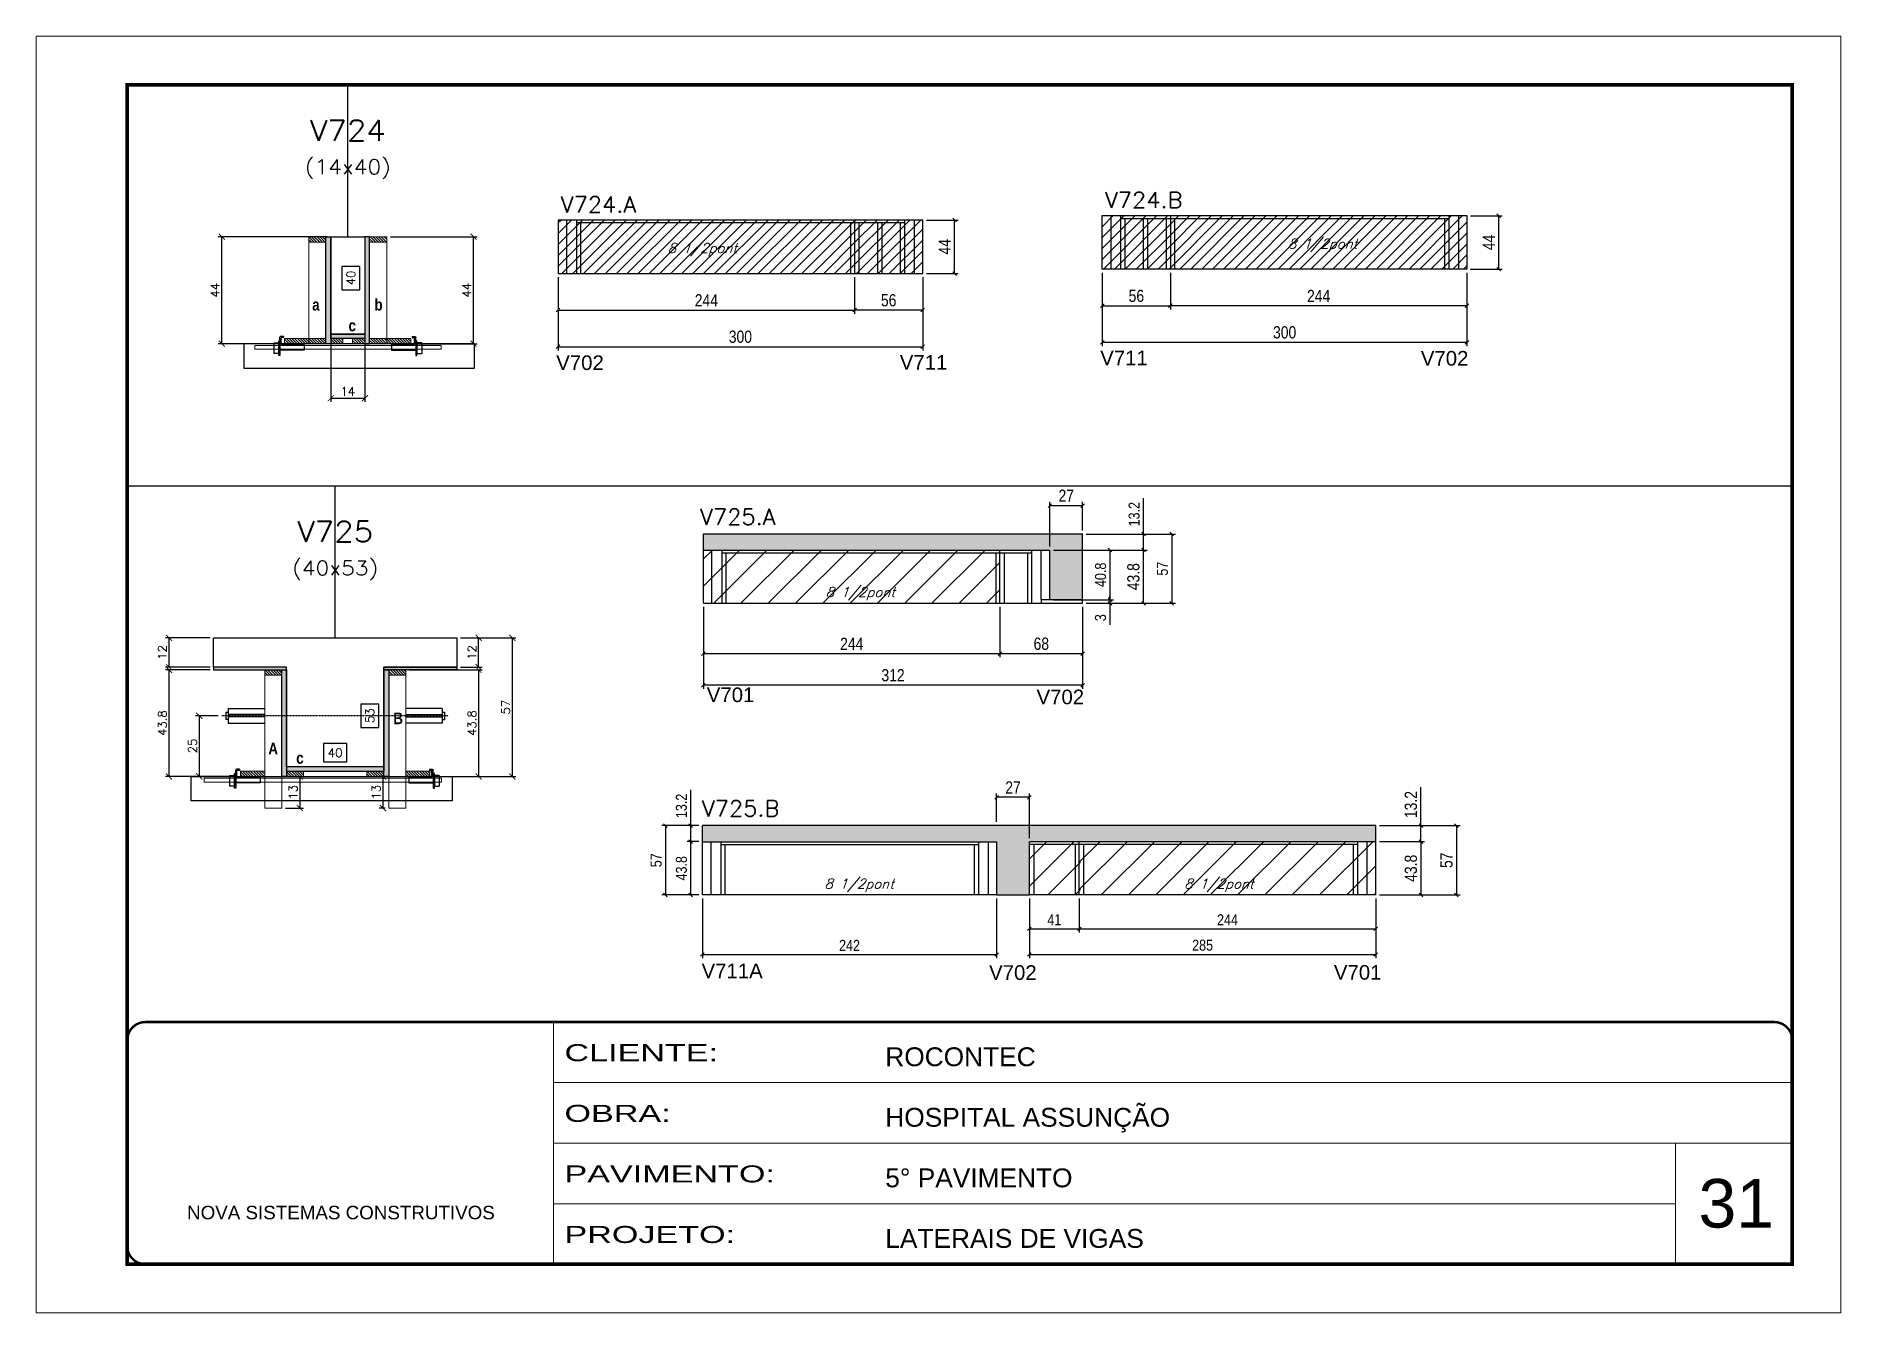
# Model space of a CAD drawing. Extents: x -20960 to -5926, y -2106 to 21915.
# Drawn here: x -9010 to -7525, y 12825 to 13875 of the extents above; entities that cross this region are included whole.
import ezdxf
from ezdxf.enums import TextEntityAlignment as Align

# ---------------------------------------------------------------- set-up
doc = ezdxf.new("R2010")
doc.units = 0
for name, pattern in [('CONTINUO', [0]), ('DASHED', [0.75, 0.5, -0.25]), ('HIDDEN', [0.375, 0.25, -0.125])]:
    doc.linetypes.add(name, pattern=pattern)
for name, color, linetype in [('5', 5, 'Continuous'), ('barrote', 251, 'Continuous'), ('COTA', 241, 'Continuous'), ('Cota Seção (2x)', 4, 'Continuous'), ('detalhes', 4, 'Continuous'), ('Painéis', 200, 'Continuous'), ('presilha', 1, 'Continuous'), ('Reaproveitamento', 251, 'Continuous'), ('SARR_2.2x7', 40, 'Continuous'), ('SARR_3.5x7', 81, 'Continuous'), ('TENSOR', 3, 'Continuous'), ('texto', 7, 'Continuous'), ('Texto de Titulo', 7, 'Continuous'), ('Texto Qtd Sarr', 242, 'Continuous')]:
    doc.layers.add(name, color=color, linetype=linetype)
for name, color, linetype, lineweight in [('CARIMBO', 255, 'Continuous', 9), ('CONCRETO', 251, 'Continuous', 25), ('Folhas', 255, 'Continuous', 9), ('Hachura', 251, 'Continuous', 9), ('Madeira', 126, 'Continuous', 18), ('SARRAFO DE PRESSAO', 251, 'DASHED', 9), ('SCO-___-LAJ', 2, 'Continuous', 0), ('Texto Seção', 7, 'Continuous', 15)]:
    doc.layers.add(name, color=color, linetype=linetype, lineweight=lineweight)
doc.styles.add('ARIAL', font='arial.ttf')
doc.styles.add('COTA TECNICA', font='techl___.ttf', dxfattribs={"height": 10})
doc.styles.add('COTA TECNICA-50', font='techl___.ttf', dxfattribs={"height": 9})
doc.styles.add('REGUA-120', font='ROMANS.shx', dxfattribs={"height": 15})
doc.styles.add('Romans', font='romans.shx')
doc.styles.get("Standard").update_dxf_attribs({"font": 'arial.ttf'})
doc.styles.add('TECNICA', font='techb___.ttf', dxfattribs={"height": 10})
doc.styles.add('Tecnologia', font='')
doc.styles.get('Tecnologia').set_extended_font_data('Forgotten Futurist')
doc.dimstyles.new('COTA PAINEL-50', dxfattribs={"dimtxt": 9, "dimasz": 3, "dimexe": 3, "dimexo": 3, "dimgap": 3, "dimtad": 1, "dimdec": 1, "dimzin": 12, "dimdsep": 46, "dimtxsty": 'COTA TECNICA-50', "dimblk1": 'OBLIQUE', "dimblk2": 'OBLIQUE', "dimsah": 1, "dimcen": 0.9, "dimclrd": 4, "dimclre": 4, "dimclrt": 240, "dimadec": 1, "dimazin": 3, "dimtfac": 1, "dimtdec": 1, "dimtmove": 0, "dimatfit": 3, "dimfxl": 1, "dimtolj": 1, "dimtzin": 12, "dimarcsym": 0})
doc.dimstyles.new('Cota Seção (2x)', dxfattribs={"dimtxt": 7, "dimasz": 5, "dimexe": 3, "dimexo": 3, "dimgap": 2, "dimtad": 3, "dimdec": 1, "dimlfac": 0.5, "dimzin": 12, "dimdsep": 46, "dimtxsty": 'Romans', "dimblk": 'ARCHTICK', "dimcen": 0, "dimclrd": 4, "dimclre": 4, "dimclrt": 1, "dimadec": 1, "dimazin": 3, "dimtfac": 1, "dimtdec": 1, "dimtmove": 0, "dimatfit": 3, "dimldrblk": 'OBLIQUE', "dimfxl": 1, "dimtolj": 1, "dimtzin": 12, "dimarcsym": 0})
doc.dimstyles.new('Cota Seção interna', dxfattribs={"dimtxt": 7, "dimasz": 6, "dimexe": 0.18, "dimexo": 2, "dimgap": -4, "dimtad": 3, "dimdec": 1, "dimlfac": 0.5, "dimzin": 12, "dimdsep": 46, "dimtxsty": 'Romans', "dimblk": 'ARCHTICK', "dimcen": 0.09, "dimse1": 1, "dimse2": 1, "dimsd1": 1, "dimsd2": 1, "dimclrd": 180, "dimclre": 5, "dimclrt": 1, "dimadec": 0, "dimazin": 3, "dimtfac": 1, "dimtdec": 1, "dimtofl": 0, "dimtmove": 0, "dimatfit": 3, "dimldrblk": 'ARCHTICK', "dimfxl": 1, "dimtolj": 1, "dimtzin": 0, "dimarcsym": 0})
doc.dimstyles.new('PAINEL', dxfattribs={"dimtxt": 10, "dimasz": 3, "dimexe": 3, "dimexo": 3, "dimgap": 3, "dimtad": 1, "dimdec": 1, "dimzin": 12, "dimdsep": 46, "dimtxsty": 'COTA TECNICA', "dimblk1": 'OBLIQUE', "dimblk2": 'OBLIQUE', "dimsah": 1, "dimcen": 0.9, "dimclrd": 4, "dimclre": 4, "dimclrt": 240, "dimadec": 1, "dimazin": 3, "dimtfac": 1, "dimtdec": 1, "dimtmove": 0, "dimatfit": 3, "dimfxl": 1, "dimtolj": 1, "dimtzin": 12, "dimarcsym": 0})
pattern_1 = [(315, (14179.0851, 5392.7215), (1.12253202, 1.12253202), [])]
pattern_2 = [(315, (14189.0851, 5392.7215), (1.12253202, 1.12253202), [])]
pattern_3 = [(45, (-151395.113, -16920.2756), (-4.49012806, 4.49012806), [])]
pattern_4 = [(45, (-150947.359, -16717.048), (-4.49012806, 4.49012806), [])]

msp = doc.modelspace()

# ---------------------------------------------------------------- texts
at = {"layer": '5', "linetype": 'Continuous'}
for s, rotation, p in [('V702', 0.00004, (-8582.04, 13600.79)), ('V711', 0.00004, (-8299.36, 13601.09)), ('V711', 359.99996, (-8134.43, 13604.72)), ('V702', 359.99996, (-7870.63, 13604.42)), ('V701', 359.99996, (-8458.16, 13327.68)), ('V702', 359.99996, (-8186.83, 13325.9)), ('V711A', 0.00004, (-8462.45, 13100.62)), ('V702', 359.99996, (-8225.88, 13099.26)), ('V701', 0.00004, (-7942.17, 13099.39))]:
    msp.add_text(s, height=12, rotation=rotation, dxfattribs=at).set_placement(p)
at = {"layer": 'CARIMBO', "style": 'ARIAL'}
msp.add_text('31', height=40, dxfattribs=at).set_placement((-7642.14, 12895.51))
at = {"layer": 'detalhes', "style": 'TECNICA'}
for s, p in [('a', (-8782.84, 13649.7)), ('b', (-8731.6, 13649.69)), ('c', (-8752.93, 13632.6)), ('B', (-8716.07, 13309.51)), ('A', (-8818.9, 13284.67)), ('c', (-8795.98, 13276.97))]:
    msp.add_text(s, height=9.6, dxfattribs=at).set_placement(p)
at = {"layer": 'texto', "color": 2, "char_height": 8, "attachment_point": 5, "style": 'Romans'}
for insert in [(-8461.78, 13699.71), (-7951.45, 13703.35), (-8331.85, 13416.86), (-8332.76, 13177), (-8036.74, 13177)]:
    msp.add_mtext('{\\Q19;\\C256;8 1/2pont}', dxfattribs=dict(at, insert=insert))
at = {"layer": 'Texto Seção', "style": 'REGUA-120', "width": 1.05}
for s, p in [('V724.A', (-8578.27, 13730.44)), ('V724.B', (-8130.52, 13734.08)), ('V725.A', (-8463.57, 13473.55)), ('V725.B', (-8462.13, 13233.69))]:
    msp.add_text(s, height=13, dxfattribs=at).set_placement(p)

# ---------------------------------------------------------------- blocks, each defined once
blk = doc.blocks.new('9999999999')
at = {"color": 30, "linetype": 'CONTINUO'}
for p, q in [((98564.6, 34230.2), (98564.6, 34429.4)), ((98564.6, 34379.6), (99584, 34379.6)), ((98564.6, 34329.8), (99488, 34329.8)), ((99584, 34329.8), (99488, 34329.8)), ((99488, 34329.8), (99488, 34230.2)), ((98564.6, 34280), (99488, 34280))]:
    blk.add_line(p, q, dxfattribs=at)
at = {"color": 30, "linetype": 'CONTINUO', "const_width": 2}
blk.add_lwpolyline([(99584, 34230.2), (99584, 34414.4, 0.414214), (99569, 34429.4), (98229, 34429.4, 0.414214), (98214, 34414.4), (98214, 34245.2, 0.414214), (98229, 34230.2), (99584, 34230.2)], format="xyb", dxfattribs=at)
at = {"layer": 'Folhas'}
blk.add_lwpolyline([(98139, 34190.2), (99624, 34190.2), (99624, 35240.2), (98139, 35240.2)], close=True, dxfattribs=at)
at = {"layer": 'Folhas', "color": 30, "const_width": 3}
blk.add_lwpolyline([(98214, 34230.2), (99584, 34230.2), (99584, 35200.2), (98214, 35200.2)], close=True, dxfattribs=at)
at = {"color": 7, "linetype": 'Continuous', "ltscale": 5, "style": 'ARIAL'}
for s, height, p in [('ROCONTEC', 15.48, (98837.7, 34393.1)), ('HOSPITAL ASSUNÇÃO', 15.483, (98837.7, 34343.3)), ('5° PAVIMENTO', 15.483, (98837.7, 34293.5)), ('NOVA SISTEMAS CONSTRUTIVOS', 11.059, (98263.2, 34267.2)), ('LATERAIS DE VIGAS', 15.483, (98837.7, 34243.7))]:
    blk.add_text(s, height=height, dxfattribs=at).set_placement(p)
at = {"layer": 'Folhas', "color": 7, "style": 'Tecnologia', "width": 1.5}
for s, p in [('CLIENTE:', (98573.7, 34397.2)), ('OBRA:', (98573.7, 34347.3)), ('PAVIMENTO:', (98573.7, 34297.5)), ('PROJETO:', (98573.7, 34247.7))]:
    blk.add_text(s, height=14, dxfattribs=at).set_placement(p)
blk = doc.blocks.new('_Oblique')
at = {"color": 0, "linetype": 'ByBlock', "lineweight": -2}
blk.add_line((-0.5, -0.5), (0.5, 0.5), dxfattribs=at)
blk = doc.blocks.new('*D985')
at = {"layer": 'COTA', "color": 4, "linetype": 'ByBlock', "lineweight": -2, "transparency": 16777216}
for p, q in [((-8580.5, 13677.1), (-8580.5, 13616.9)), ((-8280.5, 13677.1), (-8280.5, 13616.9)), ((-8580.5, 13619.9), (-8280.5, 13619.9))]:
    blk.add_line(p, q, dxfattribs=at)
at = {"layer": 'Defpoints', "color": 0, "linetype": 'ByBlock', "transparency": 16777216}
for p in [(-8580.5, 13680.1), (-8280.5, 13680.1), (-8280.5, 13619.9)]:
    blk.add_point(p, dxfattribs=at)
at = {"layer": 'COTA', "color": 4, "linetype": 'ByBlock', "lineweight": -2, "transparency": 16777216, "xscale": 3, "yscale": 3, "zscale": 3, "rotation": 180}
blk.add_blockref('_Oblique', (-8580.5, 13619.9), dxfattribs=at)
at = {"layer": 'COTA', "color": 4, "linetype": 'ByBlock', "lineweight": -2, "transparency": 16777216, "xscale": 3, "yscale": 3, "zscale": 3}
blk.add_blockref('_Oblique', (-8280.5, 13619.9), dxfattribs=at)
at = {"layer": 'COTA', "color": 240, "linetype": 'ByBlock', "transparency": 16777216, "insert": (-8430.5, 13628.1), "char_height": 10, "attachment_point": 5, "style": 'COTA TECNICA'}
blk.add_mtext('\\A1;300', dxfattribs=at)
blk = doc.blocks.new('*D986')
at = {"layer": 'COTA', "color": 4, "linetype": 'ByBlock', "lineweight": -2, "transparency": 16777216}
for p, q in [((-8580.5, 13677.1), (-8580.5, 13647)), ((-8336.5, 13677.1), (-8336.5, 13647)), ((-8580.5, 13650), (-8336.5, 13650))]:
    blk.add_line(p, q, dxfattribs=at)
at = {"layer": 'Defpoints', "color": 0, "linetype": 'ByBlock', "transparency": 16777216}
for p in [(-8580.5, 13680.1), (-8336.5, 13680.1), (-8336.5, 13650)]:
    blk.add_point(p, dxfattribs=at)
at = {"layer": 'COTA', "color": 4, "linetype": 'ByBlock', "lineweight": -2, "transparency": 16777216, "xscale": 3, "yscale": 3, "zscale": 3, "rotation": 180}
blk.add_blockref('_Oblique', (-8580.5, 13650), dxfattribs=at)
at = {"layer": 'COTA', "color": 4, "linetype": 'ByBlock', "lineweight": -2, "transparency": 16777216, "xscale": 3, "yscale": 3, "zscale": 3}
blk.add_blockref('_Oblique', (-8336.5, 13650), dxfattribs=at)
at = {"layer": 'COTA', "color": 240, "linetype": 'ByBlock', "transparency": 16777216, "insert": (-8458.5, 13658.1), "char_height": 10, "attachment_point": 5, "style": 'COTA TECNICA'}
blk.add_mtext('\\A1;244', dxfattribs=at)
blk = doc.blocks.new('*D987')
at = {"layer": 'COTA', "color": 4, "linetype": 'ByBlock', "lineweight": -2, "transparency": 16777216}
for p, q in [((-8336.5, 13677.1), (-8336.5, 13647)), ((-8280.5, 13677.1), (-8280.5, 13647)), ((-8280.5, 13650), (-8336.5, 13650))]:
    blk.add_line(p, q, dxfattribs=at)
at = {"layer": 'Defpoints', "color": 0, "linetype": 'ByBlock', "transparency": 16777216}
for p in [(-8336.5, 13680.1), (-8280.5, 13680.1), (-8336.5, 13650)]:
    blk.add_point(p, dxfattribs=at)
at = {"layer": 'COTA', "color": 4, "linetype": 'ByBlock', "lineweight": -2, "transparency": 16777216, "xscale": 3, "yscale": 3, "zscale": 3, "rotation": 180}
blk.add_blockref('_Oblique', (-8336.5, 13650), dxfattribs=at)
at = {"layer": 'COTA', "color": 4, "linetype": 'ByBlock', "lineweight": -2, "transparency": 16777216, "xscale": 3, "yscale": 3, "zscale": 3}
blk.add_blockref('_Oblique', (-8280.5, 13650), dxfattribs=at)
at = {"layer": 'COTA', "color": 240, "linetype": 'ByBlock', "transparency": 16777216, "insert": (-8308.5, 13658.1), "char_height": 10, "attachment_point": 5, "style": 'COTA TECNICA'}
blk.add_mtext('\\A1;56', dxfattribs=at)
blk = doc.blocks.new('*D988')
at = {"layer": 'COTA', "color": 4, "linetype": 'ByBlock', "lineweight": -2, "transparency": 16777216}
for p, q in [((-8277.5, 13724.1), (-8251.3, 13724.1)), ((-8254.3, 13680.1), (-8254.3, 13724.1)), ((-8277.5, 13680.1), (-8251.3, 13680.1))]:
    blk.add_line(p, q, dxfattribs=at)
at = {"layer": 'Defpoints', "color": 0, "linetype": 'ByBlock', "transparency": 16777216}
for p in [(-8280.5, 13724.1), (-8254.3, 13724.1), (-8280.5, 13680.1)]:
    blk.add_point(p, dxfattribs=at)
at = {"layer": 'COTA', "color": 4, "linetype": 'ByBlock', "lineweight": -2, "transparency": 16777216, "xscale": 3, "yscale": 3, "zscale": 3}
for p, rotation in [((-8254.3, 13724.1), 90), ((-8254.3, 13680.1), 270)]:
    blk.add_blockref('_Oblique', p, dxfattribs=dict(at, rotation=rotation))
at = {"layer": 'COTA', "color": 240, "linetype": 'ByBlock', "transparency": 16777216, "insert": (-8262.4, 13702.1), "char_height": 10, "attachment_point": 5, "rotation": 90, "style": 'COTA TECNICA'}
blk.add_mtext('\\A1;44', dxfattribs=at)
blk = doc.blocks.new('*D989')
at = {"layer": 'COTA', "color": 4, "linetype": 'ByBlock', "lineweight": -2, "transparency": 16777216}
for p, q in [((-8132.7, 13680.7), (-8132.7, 13620.5)), ((-7832.7, 13680.7), (-7832.7, 13620.5)), ((-7832.7, 13623.5), (-8132.7, 13623.5))]:
    blk.add_line(p, q, dxfattribs=at)
at = {"layer": 'Defpoints', "color": 0, "linetype": 'ByBlock', "transparency": 16777216}
for p in [(-8132.7, 13683.7), (-7832.7, 13683.7), (-8132.7, 13623.5)]:
    blk.add_point(p, dxfattribs=at)
at = {"layer": 'COTA', "color": 4, "linetype": 'ByBlock', "lineweight": -2, "transparency": 16777216, "xscale": 3, "yscale": 3, "zscale": 3, "rotation": 180}
blk.add_blockref('_Oblique', (-8132.7, 13623.5), dxfattribs=at)
at = {"layer": 'COTA', "color": 4, "linetype": 'ByBlock', "lineweight": -2, "transparency": 16777216, "xscale": 3, "yscale": 3, "zscale": 3}
blk.add_blockref('_Oblique', (-7832.7, 13623.5), dxfattribs=at)
at = {"layer": 'COTA', "color": 240, "linetype": 'ByBlock', "transparency": 16777216, "insert": (-7982.7, 13631.7), "char_height": 10, "attachment_point": 5, "style": 'COTA TECNICA'}
blk.add_mtext('\\A1;300', dxfattribs=at)
blk = doc.blocks.new('*D990')
at = {"layer": 'COTA', "color": 4, "linetype": 'ByBlock', "lineweight": -2, "transparency": 16777216}
for p, q in [((-8076.7, 13680.7), (-8076.7, 13650.6)), ((-7832.7, 13680.7), (-7832.7, 13650.6)), ((-7832.7, 13653.6), (-8076.7, 13653.6))]:
    blk.add_line(p, q, dxfattribs=at)
at = {"layer": 'Defpoints', "color": 0, "linetype": 'ByBlock', "transparency": 16777216}
for p in [(-8076.7, 13683.7), (-7832.7, 13683.7), (-8076.7, 13653.6)]:
    blk.add_point(p, dxfattribs=at)
at = {"layer": 'COTA', "color": 4, "linetype": 'ByBlock', "lineweight": -2, "transparency": 16777216, "xscale": 3, "yscale": 3, "zscale": 3, "rotation": 180}
blk.add_blockref('_Oblique', (-8076.7, 13653.6), dxfattribs=at)
at = {"layer": 'COTA', "color": 4, "linetype": 'ByBlock', "lineweight": -2, "transparency": 16777216, "xscale": 3, "yscale": 3, "zscale": 3}
blk.add_blockref('_Oblique', (-7832.7, 13653.6), dxfattribs=at)
at = {"layer": 'COTA', "color": 240, "linetype": 'ByBlock', "transparency": 16777216, "insert": (-7954.7, 13661.7), "char_height": 10, "attachment_point": 5, "style": 'COTA TECNICA'}
blk.add_mtext('\\A1;244', dxfattribs=at)
blk = doc.blocks.new('*D991')
at = {"layer": 'COTA', "color": 4, "linetype": 'ByBlock', "lineweight": -2, "transparency": 16777216}
for p, q in [((-8132.7, 13680.7), (-8132.7, 13650.6)), ((-8076.7, 13680.7), (-8076.7, 13650.6)), ((-8132.7, 13653.6), (-8076.7, 13653.6))]:
    blk.add_line(p, q, dxfattribs=at)
at = {"layer": 'Defpoints', "color": 0, "linetype": 'ByBlock', "transparency": 16777216}
for p in [(-8132.7, 13683.7), (-8076.7, 13683.7), (-8076.7, 13653.6)]:
    blk.add_point(p, dxfattribs=at)
at = {"layer": 'COTA', "color": 4, "linetype": 'ByBlock', "lineweight": -2, "transparency": 16777216, "xscale": 3, "yscale": 3, "zscale": 3, "rotation": 180}
blk.add_blockref('_Oblique', (-8132.7, 13653.6), dxfattribs=at)
at = {"layer": 'COTA', "color": 4, "linetype": 'ByBlock', "lineweight": -2, "transparency": 16777216, "xscale": 3, "yscale": 3, "zscale": 3}
blk.add_blockref('_Oblique', (-8076.7, 13653.6), dxfattribs=at)
at = {"layer": 'COTA', "color": 240, "linetype": 'ByBlock', "transparency": 16777216, "insert": (-8104.7, 13661.7), "char_height": 10, "attachment_point": 5, "style": 'COTA TECNICA'}
blk.add_mtext('\\A1;56', dxfattribs=at)
blk = doc.blocks.new('*D992')
at = {"layer": 'COTA', "color": 4, "linetype": 'ByBlock', "lineweight": -2, "transparency": 16777216}
for p, q in [((-7829.7, 13727.7), (-7803.6, 13727.7)), ((-7806.6, 13727.7), (-7806.6, 13683.7)), ((-7829.7, 13683.7), (-7803.6, 13683.7))]:
    blk.add_line(p, q, dxfattribs=at)
at = {"layer": 'Defpoints', "color": 0, "linetype": 'ByBlock', "transparency": 16777216}
for p in [(-7832.7, 13727.7), (-7832.7, 13683.7), (-7806.6, 13683.7)]:
    blk.add_point(p, dxfattribs=at)
at = {"layer": 'COTA', "color": 4, "linetype": 'ByBlock', "lineweight": -2, "transparency": 16777216, "xscale": 3, "yscale": 3, "zscale": 3}
for p, rotation in [((-7806.6, 13727.7), 90), ((-7806.6, 13683.7), 270)]:
    blk.add_blockref('_Oblique', p, dxfattribs=dict(at, rotation=rotation))
at = {"layer": 'COTA', "color": 240, "linetype": 'ByBlock', "transparency": 16777216, "insert": (-7814.7, 13705.7), "char_height": 10, "attachment_point": 5, "rotation": 90, "style": 'COTA TECNICA'}
blk.add_mtext('\\A1;44', dxfattribs=at)
blk = doc.blocks.new('_ArchTick')
at = {"color": 0, "linetype": 'ByBlock', "const_width": 0.15}
blk.add_lwpolyline([(-0.5, -0.5), (0.5, 0.5)], dxfattribs=at)
blk = doc.blocks.new('*D993')
at = {"layer": 'COTA', "color": 4, "lineweight": -2, "transparency": 16777216}
for p, q in [((-8770.5, 13710.4), (-8860.2, 13710.4)), ((-8857.2, 13622.4), (-8857.2, 13710.4)), ((-8808.5, 13622.4), (-8860.2, 13622.4))]:
    blk.add_line(p, q, dxfattribs=at)
at = {"layer": 'Defpoints', "color": 0, "transparency": 16777216}
for p in [(-8857.2, 13710.4), (-8767.5, 13710.4), (-8805.5, 13622.4)]:
    blk.add_point(p, dxfattribs=at)
at = {"layer": 'COTA', "color": 4, "lineweight": -2, "transparency": 16777216, "xscale": 5, "yscale": 5, "zscale": 5}
for p, rotation in [((-8857.2, 13710.4), 90), ((-8857.2, 13622.4), 270)]:
    blk.add_blockref('_ArchTick', p, dxfattribs=dict(at, rotation=rotation))
at = {"layer": 'COTA', "color": 1, "transparency": 16777216, "insert": (-8862.7, 13666.4), "char_height": 7, "attachment_point": 5, "rotation": 90, "style": 'Romans'}
blk.add_mtext('\\A1;44', dxfattribs=at)
blk = doc.blocks.new('*D994')
at = {"layer": 'COTA', "color": 4, "lineweight": -2, "transparency": 16777216}
for p, q in [((-8718.5, 13710.4), (-8647.1, 13710.4)), ((-8650.1, 13622.4), (-8650.1, 13710.4)), ((-8698.5, 13622.4), (-8647.1, 13622.4))]:
    blk.add_line(p, q, dxfattribs=at)
at = {"layer": 'Defpoints', "color": 0, "transparency": 16777216}
for p in [(-8721.5, 13710.4), (-8650.1, 13710.4), (-8701.5, 13622.4)]:
    blk.add_point(p, dxfattribs=at)
at = {"layer": 'COTA', "color": 4, "lineweight": -2, "transparency": 16777216, "xscale": 5, "yscale": 5, "zscale": 5}
for p, rotation in [((-8650.1, 13710.4), 90), ((-8650.1, 13622.4), 270)]:
    blk.add_blockref('_ArchTick', p, dxfattribs=dict(at, rotation=rotation))
at = {"layer": 'COTA', "color": 1, "transparency": 16777216, "insert": (-8655.6, 13666.4), "char_height": 7, "attachment_point": 5, "rotation": 90, "style": 'Romans'}
blk.add_mtext('\\A1;44', dxfattribs=at)
blk = doc.blocks.new('*D995')
at = {"layer": 'Cota Seção (2x)', "color": 180, "lineweight": -2, "transparency": 16777216}
for p, q in [((-8743.5, 13686), (-8758.5, 13686)), ((-8758.5, 13686), (-8758.5, 13666.7)), ((-8743.5, 13666.7), (-8743.5, 13686)), ((-8758.5, 13666.7), (-8743.5, 13666.7))]:
    blk.add_line(p, q, dxfattribs=at)
at = {"layer": 'Defpoints', "color": 0, "transparency": 16777216}
for p in [(-8739.5, 13710.4), (-8739.5, 13710.4), (-8739.5, 13630.4)]:
    blk.add_point(p, dxfattribs=at)
at = {"layer": 'Cota Seção (2x)', "color": 1, "transparency": 16777216, "insert": (-8751, 13676.4), "char_height": 7, "attachment_point": 5, "rotation": 90, "style": 'Romans'}
blk.add_mtext('\\A1;40', dxfattribs=at)
blk = doc.blocks.new('titulo1')
at = {"layer": 'Defpoints', "color": 252, "linetype": 'HIDDEN', "ltscale": 2}
blk.add_line((0, 0), (0, 125), dxfattribs=at)
at = {"layer": 'Defpoints', "style": 'Romans', "oblique": 15}
blk.add_attdef('FOLHA', text='', height=10, dxfattribs=at).set_placement((0, 15.6), align=Align.MIDDLE_CENTER)
at = {"layer": 'Texto Qtd Sarr', "color": 3, "style": 'Romans', "oblique": 15}
for tag, height, p in [('TITULO', 17, (0, 71.4)), ('SEÇÃO', 12, (0, 41.5))]:
    blk.add_attdef(tag, text='', height=height, dxfattribs=at).set_placement(p, align=Align.MIDDLE_CENTER)
blk = doc.blocks.new('PRESILHA METÁLICA 1')
at = {"layer": 'presilha'}
for p, q in [((0, 13), (6, 13)), ((0, 13), (0, 0)), ((6, 0), (0, 0)), ((6, 15.5), (7.5, 15.5)), ((6, -2.5), (6, 15.5)), ((6, 13), (6, 0)), ((7.5, 10.6), (7.5, 19.9)), ((7.5, 15.5), (7.5, -2.5)), ((37.5, 4.1), (7.5, 4.1)), ((12, 21), (8.6, 21)), ((9, 11.6), (9, 18.9)), ((12, 19.5), (9.6, 19.5)), ((37.5, 11), (9.6, 11)), ((12, 21), (12, 19.5)), ((37.5, 11), (37.5, 4.1)), ((7.5, -2.5), (6, -2.5))]:
    blk.add_line(p, q, dxfattribs=at)
for centre, radius, start, end in [((8.6, 19.9), 1.14, 90, 180), ((9.6, 18.9), 0.57, 90, 180), ((9.6, 11.6), 0.57, 180, 270)]:
    blk.add_arc(centre, radius, start, end, dxfattribs=at)
blk = doc.blocks.new('*D996')
at = {"layer": 'COTA', "color": 4, "lineweight": -2, "transparency": 16777216}
for p, q in [((-8767.5, 13623.8), (-8767.5, 13574.6)), ((-8739.5, 13623.8), (-8739.5, 13574.6)), ((-8767.5, 13577.6), (-8739.5, 13577.6))]:
    blk.add_line(p, q, dxfattribs=at)
at = {"layer": 'Defpoints', "color": 0, "transparency": 16777216}
for p in [(-8767.5, 13626.8), (-8739.5, 13626.8), (-8739.5, 13577.6)]:
    blk.add_point(p, dxfattribs=at)
at = {"layer": 'COTA', "color": 4, "lineweight": -2, "transparency": 16777216, "xscale": 5, "yscale": 5, "zscale": 5, "rotation": 180}
blk.add_blockref('_ArchTick', (-8767.5, 13577.6), dxfattribs=at)
at = {"layer": 'COTA', "color": 4, "lineweight": -2, "transparency": 16777216, "xscale": 5, "yscale": 5, "zscale": 5}
blk.add_blockref('_ArchTick', (-8739.5, 13577.6), dxfattribs=at)
at = {"layer": 'COTA', "color": 1, "transparency": 16777216, "insert": (-8753.5, 13583.1), "char_height": 7, "attachment_point": 5, "style": 'Romans'}
blk.add_mtext('\\A1;14', dxfattribs=at)
blk = doc.blocks.new('*D983')
at = {"layer": 'COTA', "color": 4, "lineweight": -2, "transparency": 16777216}
for p, q in [((-8866.9, 13354.1), (-8903.6, 13354.1)), ((-8900.6, 13266.5), (-8900.6, 13354.1)), ((-8849.3, 13266.5), (-8903.6, 13266.5))]:
    blk.add_line(p, q, dxfattribs=at)
at = {"layer": 'Defpoints', "color": 0, "transparency": 16777216}
for p in [(-8900.6, 13354.1), (-8863.9, 13354.1), (-8846.3, 13266.5)]:
    blk.add_point(p, dxfattribs=at)
at = {"layer": 'COTA', "color": 4, "lineweight": -2, "transparency": 16777216, "xscale": 5, "yscale": 5, "zscale": 5}
for p, rotation in [((-8900.6, 13354.1), 90), ((-8900.6, 13266.5), 270)]:
    blk.add_blockref('_ArchTick', p, dxfattribs=dict(at, rotation=rotation))
at = {"layer": 'COTA', "color": 1, "transparency": 16777216, "insert": (-8906.1, 13310.3), "char_height": 7, "attachment_point": 5, "rotation": 90, "style": 'Romans'}
blk.add_mtext('\\A1;43.8', dxfattribs=at)
blk = doc.blocks.new('*D984')
at = {"layer": 'COTA', "color": 4, "lineweight": -2, "transparency": 16777216}
for p, q in [((-8866.9, 13380.5), (-8903.6, 13380.5)), ((-8900.6, 13356.5), (-8900.6, 13380.5)), ((-8866.9, 13356.5), (-8903.6, 13356.5))]:
    blk.add_line(p, q, dxfattribs=at)
at = {"layer": 'Defpoints', "color": 0, "transparency": 16777216}
for p in [(-8900.6, 13380.5), (-8863.9, 13380.5), (-8863.9, 13356.5)]:
    blk.add_point(p, dxfattribs=at)
at = {"layer": 'COTA', "color": 4, "lineweight": -2, "transparency": 16777216, "xscale": 5, "yscale": 5, "zscale": 5}
for p, rotation in [((-8900.6, 13380.5), 90), ((-8900.6, 13356.5), 270)]:
    blk.add_blockref('_ArchTick', p, dxfattribs=dict(at, rotation=rotation))
at = {"layer": 'COTA', "color": 1, "transparency": 16777216, "insert": (-8906.1, 13368.5), "char_height": 7, "attachment_point": 5, "rotation": 90, "style": 'Romans'}
blk.add_mtext('\\A1;12', dxfattribs=at)
blk = doc.blocks.new('*D974')
at = {"layer": 'Cota Seção (2x)', "color": 180, "lineweight": -2, "transparency": 16777216}
for p, q in [((-8727.9, 13326.1), (-8742.9, 13326.1)), ((-8742.9, 13326.1), (-8742.9, 13306.8)), ((-8727.9, 13306.8), (-8727.9, 13326.1)), ((-8742.9, 13306.8), (-8727.9, 13306.8))]:
    blk.add_line(p, q, dxfattribs=at)
at = {"layer": 'Defpoints', "color": 0, "transparency": 16777216}
for p in [(-8803.9, 13380.5), (-8723.9, 13380.5), (-8803.9, 13274.5)]:
    blk.add_point(p, dxfattribs=at)
at = {"layer": 'Cota Seção (2x)', "color": 1, "transparency": 16777216, "insert": (-8735.4, 13316.4), "char_height": 7, "attachment_point": 5, "rotation": 90, "style": 'Romans'}
blk.add_mtext('\\A1;53', dxfattribs=at)
blk = doc.blocks.new('*D975')
at = {"layer": 'Cota Seção (2x)', "color": 180, "lineweight": -2, "transparency": 16777216}
for p, q in [((-8754.2, 13293.5), (-8773.6, 13293.5)), ((-8773.6, 13293.5), (-8773.6, 13278.5)), ((-8754.2, 13278.5), (-8754.2, 13293.5)), ((-8773.6, 13278.5), (-8754.2, 13278.5))]:
    blk.add_line(p, q, dxfattribs=at)
at = {"layer": 'Defpoints', "color": 0, "transparency": 16777216}
for p in [(-8803.9, 13274.5), (-8803.9, 13266.5), (-8723.9, 13266.5)]:
    blk.add_point(p, dxfattribs=at)
at = {"layer": 'Cota Seção (2x)', "color": 1, "transparency": 16777216, "insert": (-8763.9, 13286), "char_height": 7, "attachment_point": 5, "style": 'Romans'}
blk.add_mtext('\\A1;40', dxfattribs=at)
blk = doc.blocks.new('*D976')
at = {"layer": 'COTA', "color": 4, "lineweight": -2, "transparency": 16777216}
for p, q in [((-8702.9, 13354.1), (-8642.9, 13354.1)), ((-8645.9, 13354.1), (-8645.9, 13266.5)), ((-8702.9, 13266.5), (-8642.9, 13266.5))]:
    blk.add_line(p, q, dxfattribs=at)
at = {"layer": 'Defpoints', "color": 0, "transparency": 16777216}
for p in [(-8705.9, 13354.1), (-8705.9, 13266.5), (-8645.9, 13266.5)]:
    blk.add_point(p, dxfattribs=at)
at = {"layer": 'COTA', "color": 4, "lineweight": -2, "transparency": 16777216, "xscale": 5, "yscale": 5, "zscale": 5}
for p, rotation in [((-8645.9, 13354.1), 90), ((-8645.9, 13266.5), 270)]:
    blk.add_blockref('_ArchTick', p, dxfattribs=dict(at, rotation=rotation))
at = {"layer": 'COTA', "color": 1, "transparency": 16777216, "insert": (-8651.4, 13310.3), "char_height": 7, "attachment_point": 5, "rotation": 90, "style": 'Romans'}
blk.add_mtext('\\A1;43.8', dxfattribs=at)
blk = doc.blocks.new('*D977')
at = {"layer": 'COTA', "color": 4, "lineweight": -2, "transparency": 16777216}
for p, q in [((-8860.2, 13316.4), (-8878.8, 13316.4)), ((-8875.8, 13316.4), (-8875.8, 13266.5)), ((-8860.2, 13266.5), (-8878.8, 13266.5))]:
    blk.add_line(p, q, dxfattribs=at)
at = {"layer": 'Defpoints', "color": 0, "transparency": 16777216}
for p in [(-8857.2, 13316.4), (-8875.8, 13266.5), (-8857.2, 13266.5)]:
    blk.add_point(p, dxfattribs=at)
at = {"layer": 'COTA', "color": 4, "lineweight": -2, "transparency": 16777216, "xscale": 5, "yscale": 5, "zscale": 5}
for p, rotation in [((-8875.8, 13316.4), 90), ((-8875.8, 13266.5), 270)]:
    blk.add_blockref('_ArchTick', p, dxfattribs=dict(at, rotation=rotation))
at = {"layer": 'COTA', "color": 1, "transparency": 16777216, "insert": (-8881.3, 13291.5), "char_height": 7, "attachment_point": 5, "rotation": 90, "style": 'Romans'}
blk.add_mtext('\\A1;25', dxfattribs=at)
blk = doc.blocks.new('*D1005')
at = {"layer": 'COTA', "color": 4, "lineweight": -2, "transparency": 16777216}
for p, q in [((-8660.9, 13380.5), (-8642.9, 13380.5)), ((-8645.9, 13356.5), (-8645.9, 13380.5)), ((-8660.9, 13356.5), (-8642.9, 13356.5))]:
    blk.add_line(p, q, dxfattribs=at)
at = {"layer": 'Defpoints', "color": 0, "transparency": 16777216}
for p in [(-8663.9, 13380.5), (-8645.9, 13380.5), (-8663.9, 13356.5)]:
    blk.add_point(p, dxfattribs=at)
at = {"layer": 'COTA', "color": 4, "lineweight": -2, "transparency": 16777216, "xscale": 5, "yscale": 5, "zscale": 5}
for p, rotation in [((-8645.9, 13380.5), 90), ((-8645.9, 13356.5), 270)]:
    blk.add_blockref('_ArchTick', p, dxfattribs=dict(at, rotation=rotation))
at = {"layer": 'COTA', "color": 1, "transparency": 16777216, "insert": (-8651.4, 13368.5), "char_height": 7, "attachment_point": 5, "rotation": 90, "style": 'Romans'}
blk.add_mtext('\\A1;12', dxfattribs=at)
blk = doc.blocks.new('*D1006')
at = {"layer": 'COTA', "color": 4, "lineweight": -2, "ltscale": 25, "transparency": 16777216}
for p, q in [((-8460.9, 13405.9), (-8460.9, 13338.5)), ((-8148.9, 13405.9), (-8148.9, 13338.5)), ((-8148.9, 13341.5), (-8460.9, 13341.5))]:
    blk.add_line(p, q, dxfattribs=at)
at = {"layer": 'Defpoints', "color": 0, "ltscale": 25, "transparency": 16777216}
for p in [(-8460.9, 13408.9), (-8148.9, 13408.9), (-8460.9, 13341.5)]:
    blk.add_point(p, dxfattribs=at)
at = {"layer": 'COTA', "color": 4, "lineweight": -2, "ltscale": 25, "transparency": 16777216, "xscale": 3, "yscale": 3, "zscale": 3, "rotation": 180}
blk.add_blockref('_Oblique', (-8460.9, 13341.5), dxfattribs=at)
at = {"layer": 'COTA', "color": 4, "lineweight": -2, "ltscale": 25, "transparency": 16777216, "xscale": 3, "yscale": 3, "zscale": 3}
blk.add_blockref('_Oblique', (-8148.9, 13341.5), dxfattribs=at)
at = {"layer": 'COTA', "color": 240, "ltscale": 25, "transparency": 16777216, "insert": (-8304.9, 13349.7), "char_height": 10, "attachment_point": 5, "style": 'COTA TECNICA'}
blk.add_mtext('\\A1;312', dxfattribs=at)
blk = doc.blocks.new('*D978')
at = {"layer": 'COTA', "color": 4, "lineweight": -2, "ltscale": 25, "transparency": 16777216}
for p, q in [((-8216.9, 13405.9), (-8216.9, 13364.5)), ((-8460.9, 13378.9), (-8460.9, 13364.5)), ((-8460.9, 13367.5), (-8216.9, 13367.5))]:
    blk.add_line(p, q, dxfattribs=at)
at = {"layer": 'Defpoints', "color": 0, "ltscale": 25, "transparency": 16777216}
for p in [(-8216.9, 13408.9), (-8460.9, 13381.9), (-8216.9, 13367.5)]:
    blk.add_point(p, dxfattribs=at)
at = {"layer": 'COTA', "color": 4, "lineweight": -2, "ltscale": 25, "transparency": 16777216, "xscale": 3, "yscale": 3, "zscale": 3, "rotation": 180}
blk.add_blockref('_Oblique', (-8460.9, 13367.5), dxfattribs=at)
at = {"layer": 'COTA', "color": 4, "lineweight": -2, "ltscale": 25, "transparency": 16777216, "xscale": 3, "yscale": 3, "zscale": 3}
blk.add_blockref('_Oblique', (-8216.9, 13367.5), dxfattribs=at)
at = {"layer": 'COTA', "color": 240, "ltscale": 25, "transparency": 16777216, "insert": (-8338.9, 13375.6), "char_height": 10, "attachment_point": 5, "style": 'COTA TECNICA'}
blk.add_mtext('\\A1;244', dxfattribs=at)
blk = doc.blocks.new('*D979')
at = {"layer": 'COTA', "color": 4, "lineweight": -2, "ltscale": 25, "transparency": 16777216}
for p, q in [((-8216.9, 13405.9), (-8216.9, 13364.5)), ((-8148.9, 13405.9), (-8148.9, 13364.5)), ((-8216.9, 13367.5), (-8148.9, 13367.5))]:
    blk.add_line(p, q, dxfattribs=at)
at = {"layer": 'Defpoints', "color": 0, "ltscale": 25, "transparency": 16777216}
for p in [(-8216.9, 13408.9), (-8148.9, 13408.9), (-8148.9, 13367.5)]:
    blk.add_point(p, dxfattribs=at)
at = {"layer": 'COTA', "color": 4, "lineweight": -2, "ltscale": 25, "transparency": 16777216, "xscale": 3, "yscale": 3, "zscale": 3, "rotation": 180}
blk.add_blockref('_Oblique', (-8216.9, 13367.5), dxfattribs=at)
at = {"layer": 'COTA', "color": 4, "lineweight": -2, "ltscale": 25, "transparency": 16777216, "xscale": 3, "yscale": 3, "zscale": 3}
blk.add_blockref('_Oblique', (-8148.9, 13367.5), dxfattribs=at)
at = {"layer": 'COTA', "color": 240, "ltscale": 25, "transparency": 16777216, "insert": (-8182.9, 13375.6), "char_height": 10, "attachment_point": 5, "style": 'COTA TECNICA'}
blk.add_mtext('\\A1;68', dxfattribs=at)
blk = doc.blocks.new('*D980')
at = {"layer": 'COTA', "color": 4, "lineweight": -2, "ltscale": 25, "transparency": 16777216}
for p, q in [((-8172.9, 13452.7), (-8095.8, 13452.7)), ((-8098.8, 13408.9), (-8098.8, 13452.7)), ((-8145.9, 13408.9), (-8095.8, 13408.9))]:
    blk.add_line(p, q, dxfattribs=at)
at = {"layer": 'Defpoints', "color": 0, "ltscale": 25, "transparency": 16777216}
for p in [(-8175.9, 13452.7), (-8098.8, 13452.7), (-8148.9, 13408.9)]:
    blk.add_point(p, dxfattribs=at)
at = {"layer": 'COTA', "color": 4, "lineweight": -2, "ltscale": 25, "transparency": 16777216, "xscale": 3, "yscale": 3, "zscale": 3}
for p, rotation in [((-8098.8, 13452.7), 90), ((-8098.8, 13408.9), 270)]:
    blk.add_blockref('_Oblique', p, dxfattribs=dict(at, rotation=rotation))
at = {"layer": 'COTA', "color": 240, "ltscale": 25, "transparency": 16777216, "insert": (-8107.1, 13430.8), "char_height": 10, "attachment_point": 5, "rotation": 90, "style": 'COTA TECNICA'}
blk.add_mtext('\\A1;43.8', dxfattribs=at)
blk = doc.blocks.new('*D981')
at = {"layer": 'COTA', "color": 4, "lineweight": -2, "ltscale": 25, "transparency": 16777216}
for p, q in [((-8175.9, 13455.7), (-8175.9, 13492.3)), ((-8175.9, 13489.3), (-8148.9, 13489.3)), ((-8148.9, 13468.9), (-8148.9, 13492.3))]:
    blk.add_line(p, q, dxfattribs=at)
at = {"layer": 'Defpoints', "color": 0, "ltscale": 25, "transparency": 16777216}
for p in [(-8148.9, 13489.3), (-8148.9, 13465.9), (-8175.9, 13452.7)]:
    blk.add_point(p, dxfattribs=at)
at = {"layer": 'COTA', "color": 4, "lineweight": -2, "ltscale": 25, "transparency": 16777216, "xscale": 3, "yscale": 3, "zscale": 3, "rotation": 180}
blk.add_blockref('_Oblique', (-8175.9, 13489.3), dxfattribs=at)
at = {"layer": 'COTA', "color": 4, "lineweight": -2, "ltscale": 25, "transparency": 16777216, "xscale": 3, "yscale": 3, "zscale": 3}
blk.add_blockref('_Oblique', (-8148.9, 13489.3), dxfattribs=at)
at = {"layer": 'COTA', "color": 240, "ltscale": 25, "transparency": 16777216, "insert": (-8162.4, 13497.4), "char_height": 10, "attachment_point": 5, "style": 'COTA TECNICA'}
blk.add_mtext('\\A1;27', dxfattribs=at)
blk = doc.blocks.new('*D982')
at = {"layer": 'COTA', "color": 4, "lineweight": -2, "ltscale": 25, "transparency": 16777216}
for p, q in [((-8219.7, 13229.1), (-8219.7, 13252.4)), ((-8192.7, 13249.4), (-8219.7, 13249.4)), ((-8192.7, 13215.9), (-8192.7, 13252.4))]:
    blk.add_line(p, q, dxfattribs=at)
at = {"layer": 'Defpoints', "color": 0, "ltscale": 25, "transparency": 16777216}
for p in [(-8219.7, 13249.4), (-8219.7, 13226.1), (-8192.7, 13212.9)]:
    blk.add_point(p, dxfattribs=at)
at = {"layer": 'COTA', "color": 4, "lineweight": -2, "ltscale": 25, "transparency": 16777216, "xscale": 3, "yscale": 3, "zscale": 3, "rotation": 180}
blk.add_blockref('_Oblique', (-8219.7, 13249.4), dxfattribs=at)
at = {"layer": 'COTA', "color": 4, "lineweight": -2, "ltscale": 25, "transparency": 16777216, "xscale": 3, "yscale": 3, "zscale": 3}
blk.add_blockref('_Oblique', (-8192.7, 13249.4), dxfattribs=at)
at = {"layer": 'COTA', "color": 240, "ltscale": 25, "transparency": 16777216, "insert": (-8206.2, 13257.5), "char_height": 10, "attachment_point": 5, "style": 'COTA TECNICA'}
blk.add_mtext('\\A1;27', dxfattribs=at)
blk = doc.blocks.new('*D1007')
at = {"layer": 'COTA', "color": 4, "lineweight": -2, "ltscale": 25, "transparency": 16777216}
for p, q in [((-7904.7, 13212.9), (-7867.6, 13212.9)), ((-7870.6, 13212.9), (-7870.6, 13169.1)), ((-7904.7, 13169.1), (-7867.6, 13169.1))]:
    blk.add_line(p, q, dxfattribs=at)
at = {"layer": 'Defpoints', "color": 0, "ltscale": 25, "transparency": 16777216}
for p in [(-7907.7, 13212.9), (-7907.7, 13169.1), (-7870.6, 13169.1)]:
    blk.add_point(p, dxfattribs=at)
at = {"layer": 'COTA', "color": 4, "lineweight": -2, "ltscale": 25, "transparency": 16777216, "xscale": 3, "yscale": 3, "zscale": 3}
for p, rotation in [((-7870.6, 13212.9), 90), ((-7870.6, 13169.1), 270)]:
    blk.add_blockref('_Oblique', p, dxfattribs=dict(at, rotation=rotation))
at = {"layer": 'COTA', "color": 240, "ltscale": 25, "transparency": 16777216, "insert": (-7878.8, 13191), "char_height": 10, "attachment_point": 5, "rotation": 90, "style": 'COTA TECNICA'}
blk.add_mtext('\\A1;43.8', dxfattribs=at)
blk = doc.blocks.new('*D1008')
at = {"layer": 'COTA', "color": 4, "lineweight": -2, "ltscale": 25, "transparency": 16777216}
for p, q in [((-7870.6, 13226.1), (-7870.6, 13257.8)), ((-7904.7, 13226.1), (-7867.6, 13226.1)), ((-7870.6, 13212.9), (-7870.6, 13226.1)), ((-7904.7, 13212.9), (-7867.6, 13212.9))]:
    blk.add_line(p, q, dxfattribs=at)
at = {"layer": 'Defpoints', "color": 0, "ltscale": 25, "transparency": 16777216}
for p in [(-7907.7, 13226.1), (-7870.6, 13226.1), (-7907.7, 13212.9)]:
    blk.add_point(p, dxfattribs=at)
at = {"layer": 'COTA', "color": 4, "lineweight": -2, "ltscale": 25, "transparency": 16777216, "xscale": 3, "yscale": 3, "zscale": 3}
for p, rotation in [((-7870.6, 13226.1), 90), ((-7870.6, 13212.9), 270)]:
    blk.add_blockref('_Oblique', p, dxfattribs=dict(at, rotation=rotation))
at = {"layer": 'COTA', "color": 240, "ltscale": 25, "transparency": 16777216, "insert": (-7878.8, 13243.4), "char_height": 10, "attachment_point": 5, "rotation": 90, "style": 'COTA TECNICA'}
blk.add_mtext('\\A1;13.2', dxfattribs=at)
blk = doc.blocks.new('*D1009')
at = {"layer": 'COTA', "color": 4, "lineweight": -2, "ltscale": 25, "transparency": 16777216}
for p, q in [((-7904.7, 13226.1), (-7838.4, 13226.1)), ((-7841.4, 13226.1), (-7841.4, 13169.1)), ((-7904.7, 13169.1), (-7838.4, 13169.1))]:
    blk.add_line(p, q, dxfattribs=at)
at = {"layer": 'Defpoints', "color": 0, "ltscale": 25, "transparency": 16777216}
for p in [(-7907.7, 13226.1), (-7907.7, 13169.1), (-7841.4, 13169.1)]:
    blk.add_point(p, dxfattribs=at)
at = {"layer": 'COTA', "color": 4, "lineweight": -2, "ltscale": 25, "transparency": 16777216, "xscale": 3, "yscale": 3, "zscale": 3}
for p, rotation in [((-7841.4, 13226.1), 90), ((-7841.4, 13169.1), 270)]:
    blk.add_blockref('_Oblique', p, dxfattribs=dict(at, rotation=rotation))
at = {"layer": 'COTA', "color": 240, "ltscale": 25, "transparency": 16777216, "insert": (-7849.5, 13197.6), "char_height": 10, "attachment_point": 5, "rotation": 90, "style": 'COTA TECNICA'}
blk.add_mtext('\\A1;57', dxfattribs=at)
blk = doc.blocks.new('*D1010')
at = {"layer": 'COTA', "color": 4, "lineweight": -2, "transparency": 16777216}
for p, q in [((-8722.9, 13266.5), (-8727.7, 13266.5)), ((-8724.7, 13266.5), (-8724.7, 13240.5)), ((-8722.9, 13240.5), (-8727.7, 13240.5))]:
    blk.add_line(p, q, dxfattribs=at)
at = {"layer": 'Defpoints', "color": 0, "transparency": 16777216}
for p in [(-8719.9, 13266.5), (-8724.7, 13240.5), (-8719.9, 13240.5)]:
    blk.add_point(p, dxfattribs=at)
at = {"layer": 'COTA', "color": 4, "lineweight": -2, "transparency": 16777216, "xscale": 5, "yscale": 5, "zscale": 5}
for p, rotation in [((-8724.7, 13266.5), 90), ((-8724.7, 13240.5), 270)]:
    blk.add_blockref('_ArchTick', p, dxfattribs=dict(at, rotation=rotation))
at = {"layer": 'COTA', "color": 1, "transparency": 16777216, "insert": (-8730.2, 13253.5), "char_height": 7, "attachment_point": 5, "rotation": 90, "style": 'Romans'}
blk.add_mtext('\\A1;13', dxfattribs=at)
blk = doc.blocks.new('*D1011')
at = {"layer": 'COTA', "color": 4, "lineweight": -2, "transparency": 16777216}
for p, q in [((-8804.9, 13266.5), (-8790, 13266.5)), ((-8793, 13266.5), (-8793, 13240.5)), ((-8804.9, 13240.5), (-8790, 13240.5))]:
    blk.add_line(p, q, dxfattribs=at)
at = {"layer": 'Defpoints', "color": 0, "transparency": 16777216}
for p in [(-8807.9, 13266.5), (-8807.9, 13240.5), (-8793, 13240.5)]:
    blk.add_point(p, dxfattribs=at)
at = {"layer": 'COTA', "color": 4, "lineweight": -2, "transparency": 16777216, "xscale": 5, "yscale": 5, "zscale": 5}
for p, rotation in [((-8793, 13266.5), 90), ((-8793, 13240.5), 270)]:
    blk.add_blockref('_ArchTick', p, dxfattribs=dict(at, rotation=rotation))
at = {"layer": 'COTA', "color": 1, "transparency": 16777216, "insert": (-8798.5, 13253.5), "char_height": 7, "attachment_point": 5, "rotation": 90, "style": 'Romans'}
blk.add_mtext('\\A1;13', dxfattribs=at)
blk = doc.blocks.new('*D997')
at = {"layer": 'COTA', "color": 4, "lineweight": -2, "transparency": 16777216}
for p, q in [((-8098.8, 13465.9), (-8098.8, 13495.4)), ((-8145.9, 13465.9), (-8095.8, 13465.9)), ((-8098.8, 13452.7), (-8098.8, 13465.9)), ((-8172.9, 13452.7), (-8095.8, 13452.7))]:
    blk.add_line(p, q, dxfattribs=at)
at = {"layer": 'Defpoints', "color": 0, "transparency": 16777216}
for p in [(-8148.9, 13465.9), (-8098.8, 13465.9), (-8175.9, 13452.7)]:
    blk.add_point(p, dxfattribs=at)
at = {"layer": 'COTA', "color": 4, "lineweight": -2, "transparency": 16777216, "xscale": 3, "yscale": 3, "zscale": 3}
for p, rotation in [((-8098.8, 13465.9), 90), ((-8098.8, 13452.7), 270)]:
    blk.add_blockref('_Oblique', p, dxfattribs=dict(at, rotation=rotation))
at = {"layer": 'COTA', "color": 240, "transparency": 16777216, "insert": (-8106.5, 13482.2), "char_height": 9, "attachment_point": 5, "rotation": 90, "style": 'COTA TECNICA-50'}
blk.add_mtext('\\A1;13.2', dxfattribs=at)
blk = doc.blocks.new('*D970')
at = {"layer": 'COTA', "color": 4, "lineweight": -2, "transparency": 16777216}
for p, q in [((-8145.9, 13465.9), (-8072.6, 13465.9)), ((-8075.6, 13465.9), (-8075.6, 13408.9)), ((-8145.9, 13408.9), (-8072.6, 13408.9))]:
    blk.add_line(p, q, dxfattribs=at)
at = {"layer": 'Defpoints', "color": 0, "transparency": 16777216}
for p in [(-8148.9, 13465.9), (-8148.9, 13408.9), (-8075.6, 13408.9)]:
    blk.add_point(p, dxfattribs=at)
at = {"layer": 'COTA', "color": 4, "lineweight": -2, "transparency": 16777216, "xscale": 3, "yscale": 3, "zscale": 3}
for p, rotation in [((-8075.6, 13465.9), 90), ((-8075.6, 13408.9), 270)]:
    blk.add_blockref('_Oblique', p, dxfattribs=dict(at, rotation=rotation))
at = {"layer": 'COTA', "color": 240, "transparency": 16777216, "insert": (-8083.2, 13437.4), "char_height": 9, "attachment_point": 5, "rotation": 90, "style": 'COTA TECNICA-50'}
blk.add_mtext('\\A1;57', dxfattribs=at)
blk = doc.blocks.new('*D998')
at = {"layer": 'COTA', "color": 4, "lineweight": -2, "transparency": 16777216}
for p, q in [((-8172.9, 13452.7), (-8123.5, 13452.7)), ((-8126.5, 13452.7), (-8126.5, 13411.9)), ((-8172.9, 13411.9), (-8123.5, 13411.9))]:
    blk.add_line(p, q, dxfattribs=at)
at = {"layer": 'Defpoints', "color": 0, "transparency": 16777216}
for p in [(-8175.9, 13452.7), (-8175.9, 13411.9), (-8126.5, 13411.9)]:
    blk.add_point(p, dxfattribs=at)
at = {"layer": 'COTA', "color": 4, "lineweight": -2, "transparency": 16777216, "xscale": 3, "yscale": 3, "zscale": 3}
for p, rotation in [((-8126.5, 13452.7), 90), ((-8126.5, 13411.9), 270)]:
    blk.add_blockref('_Oblique', p, dxfattribs=dict(at, rotation=rotation))
at = {"layer": 'COTA', "color": 240, "transparency": 16777216, "insert": (-8134.1, 13432.3), "char_height": 9, "attachment_point": 5, "rotation": 90, "style": 'COTA TECNICA-50'}
blk.add_mtext('\\A1;40.8', dxfattribs=at)
blk = doc.blocks.new('*D999')
at = {"layer": 'COTA', "color": 4, "lineweight": -2, "transparency": 16777216}
for p, q in [((-8145.9, 13411.9), (-8123.5, 13411.9)), ((-8126.5, 13411.9), (-8126.5, 13414.9)), ((-8126.5, 13411.9), (-8126.5, 13408.9)), ((-8145.9, 13408.9), (-8123.5, 13408.9)), ((-8126.5, 13408.9), (-8126.5, 13391.2))]:
    blk.add_line(p, q, dxfattribs=at)
at = {"layer": 'Defpoints', "color": 0, "transparency": 16777216}
for p in [(-8148.9, 13411.9), (-8148.9, 13408.9), (-8126.5, 13408.9)]:
    blk.add_point(p, dxfattribs=at)
at = {"layer": 'COTA', "color": 4, "lineweight": -2, "transparency": 16777216, "xscale": 3, "yscale": 3, "zscale": 3}
for p, rotation in [((-8126.5, 13411.9), 270), ((-8126.5, 13408.9), 90)]:
    blk.add_blockref('_Oblique', p, dxfattribs=dict(at, rotation=rotation))
at = {"layer": 'COTA', "color": 240, "transparency": 16777216, "insert": (-8134.2, 13397.1), "char_height": 9, "attachment_point": 5, "rotation": 90, "style": 'COTA TECNICA-50'}
blk.add_mtext('\\A1;3', dxfattribs=at)
blk = doc.blocks.new('*D1000')
at = {"layer": 'COTA', "color": 4, "lineweight": -2, "transparency": 16777216}
for p, q in [((-8464.7, 13212.9), (-8474.3, 13212.9)), ((-8471.3, 13169.1), (-8471.3, 13212.9)), ((-8464.7, 13169.1), (-8474.3, 13169.1))]:
    blk.add_line(p, q, dxfattribs=at)
at = {"layer": 'Defpoints', "color": 0, "transparency": 16777216}
for p in [(-8471.3, 13212.9), (-8461.7, 13212.9), (-8461.7, 13169.1)]:
    blk.add_point(p, dxfattribs=at)
at = {"layer": 'COTA', "color": 4, "lineweight": -2, "transparency": 16777216, "xscale": 3, "yscale": 3, "zscale": 3}
for p, rotation in [((-8471.3, 13212.9), 90), ((-8471.3, 13169.1), 270)]:
    blk.add_blockref('_Oblique', p, dxfattribs=dict(at, rotation=rotation))
at = {"layer": 'COTA', "color": 240, "transparency": 16777216, "insert": (-8479, 13191), "char_height": 9, "attachment_point": 5, "rotation": 90, "style": 'COTA TECNICA-50'}
blk.add_mtext('\\A1;43.8', dxfattribs=at)
blk = doc.blocks.new('*D1001')
at = {"layer": 'COTA', "color": 4, "lineweight": -2, "transparency": 16777216}
for p, q in [((-8461.7, 13166.1), (-8461.7, 13117.1)), ((-8219.7, 13166.1), (-8219.7, 13117.1)), ((-8461.7, 13120.1), (-8219.7, 13120.1))]:
    blk.add_line(p, q, dxfattribs=at)
at = {"layer": 'Defpoints', "color": 0, "transparency": 16777216}
for p in [(-8461.7, 13169.1), (-8219.7, 13169.1), (-8219.7, 13120.1)]:
    blk.add_point(p, dxfattribs=at)
at = {"layer": 'COTA', "color": 4, "lineweight": -2, "transparency": 16777216, "xscale": 3, "yscale": 3, "zscale": 3, "rotation": 180}
blk.add_blockref('_Oblique', (-8461.7, 13120.1), dxfattribs=at)
at = {"layer": 'COTA', "color": 4, "lineweight": -2, "transparency": 16777216, "xscale": 3, "yscale": 3, "zscale": 3}
blk.add_blockref('_Oblique', (-8219.7, 13120.1), dxfattribs=at)
at = {"layer": 'COTA', "color": 240, "transparency": 16777216, "insert": (-8340.7, 13127.6), "char_height": 9, "attachment_point": 5, "style": 'COTA TECNICA-50'}
blk.add_mtext('\\A1;242', dxfattribs=at)
blk = doc.blocks.new('*D1002')
at = {"layer": 'COTA', "color": 4, "lineweight": -2, "transparency": 16777216}
for p, q in [((-8192.7, 13166.1), (-8192.7, 13138.2)), ((-8151.7, 13166.1), (-8151.7, 13138.2)), ((-8192.7, 13141.2), (-8151.7, 13141.2))]:
    blk.add_line(p, q, dxfattribs=at)
at = {"layer": 'Defpoints', "color": 0, "transparency": 16777216}
for p in [(-8192.7, 13169.1), (-8151.7, 13169.1), (-8151.7, 13141.2)]:
    blk.add_point(p, dxfattribs=at)
at = {"layer": 'COTA', "color": 4, "lineweight": -2, "transparency": 16777216, "xscale": 3, "yscale": 3, "zscale": 3, "rotation": 180}
blk.add_blockref('_Oblique', (-8192.7, 13141.2), dxfattribs=at)
at = {"layer": 'COTA', "color": 4, "lineweight": -2, "transparency": 16777216, "xscale": 3, "yscale": 3, "zscale": 3}
blk.add_blockref('_Oblique', (-8151.7, 13141.2), dxfattribs=at)
at = {"layer": 'COTA', "color": 240, "transparency": 16777216, "insert": (-8172.2, 13148.7), "char_height": 9, "attachment_point": 5, "style": 'COTA TECNICA-50'}
blk.add_mtext('\\A1;41', dxfattribs=at)
blk = doc.blocks.new('*D1003')
at = {"layer": 'COTA', "color": 4, "lineweight": -2, "transparency": 16777216}
for p, q in [((-8151.7, 13166.1), (-8151.7, 13138.2)), ((-7907.7, 13166.1), (-7907.7, 13138.2)), ((-8151.7, 13141.2), (-7907.7, 13141.2))]:
    blk.add_line(p, q, dxfattribs=at)
at = {"layer": 'Defpoints', "color": 0, "transparency": 16777216}
for p in [(-8151.7, 13169.1), (-7907.7, 13169.1), (-7907.7, 13141.2)]:
    blk.add_point(p, dxfattribs=at)
at = {"layer": 'COTA', "color": 4, "lineweight": -2, "transparency": 16777216, "xscale": 3, "yscale": 3, "zscale": 3, "rotation": 180}
blk.add_blockref('_Oblique', (-8151.7, 13141.2), dxfattribs=at)
at = {"layer": 'COTA', "color": 4, "lineweight": -2, "transparency": 16777216, "xscale": 3, "yscale": 3, "zscale": 3}
blk.add_blockref('_Oblique', (-7907.7, 13141.2), dxfattribs=at)
at = {"layer": 'COTA', "color": 240, "transparency": 16777216, "insert": (-8029.7, 13148.7), "char_height": 9, "attachment_point": 5, "style": 'COTA TECNICA-50'}
blk.add_mtext('\\A1;244', dxfattribs=at)
blk = doc.blocks.new('*D971')
at = {"layer": 'COTA', "color": 4, "lineweight": -2, "transparency": 16777216}
for p, q in [((-8192.7, 13166.1), (-8192.7, 13117.1)), ((-7907.7, 13166.1), (-7907.7, 13117.1)), ((-8192.7, 13120.1), (-7907.7, 13120.1))]:
    blk.add_line(p, q, dxfattribs=at)
at = {"layer": 'Defpoints', "color": 0, "transparency": 16777216}
for p in [(-8192.7, 13169.1), (-7907.7, 13169.1), (-7907.7, 13120.1)]:
    blk.add_point(p, dxfattribs=at)
at = {"layer": 'COTA', "color": 4, "lineweight": -2, "transparency": 16777216, "xscale": 3, "yscale": 3, "zscale": 3, "rotation": 180}
blk.add_blockref('_Oblique', (-8192.7, 13120.1), dxfattribs=at)
at = {"layer": 'COTA', "color": 4, "lineweight": -2, "transparency": 16777216, "xscale": 3, "yscale": 3, "zscale": 3}
blk.add_blockref('_Oblique', (-7907.7, 13120.1), dxfattribs=at)
at = {"layer": 'COTA', "color": 240, "transparency": 16777216, "insert": (-8050.2, 13127.7), "char_height": 9, "attachment_point": 5, "style": 'COTA TECNICA-50'}
blk.add_mtext('\\A1;285', dxfattribs=at)
blk = doc.blocks.new('*D1004')
at = {"layer": 'COTA', "color": 4, "lineweight": -2, "transparency": 16777216}
for p, q in [((-8471.3, 13226.1), (-8471.3, 13255.5)), ((-8464.7, 13226.1), (-8474.3, 13226.1)), ((-8471.3, 13212.9), (-8471.3, 13226.1)), ((-8464.7, 13212.9), (-8474.3, 13212.9))]:
    blk.add_line(p, q, dxfattribs=at)
at = {"layer": 'Defpoints', "color": 0, "transparency": 16777216}
for p in [(-8471.3, 13226.1), (-8461.7, 13226.1), (-8461.7, 13212.9)]:
    blk.add_point(p, dxfattribs=at)
at = {"layer": 'COTA', "color": 4, "lineweight": -2, "transparency": 16777216, "xscale": 3, "yscale": 3, "zscale": 3}
for p, rotation in [((-8471.3, 13226.1), 90), ((-8471.3, 13212.9), 270)]:
    blk.add_blockref('_Oblique', p, dxfattribs=dict(at, rotation=rotation))
at = {"layer": 'COTA', "color": 240, "transparency": 16777216, "insert": (-8479, 13242.3), "char_height": 9, "attachment_point": 5, "rotation": 90, "style": 'COTA TECNICA-50'}
blk.add_mtext('\\A1;13.2', dxfattribs=at)
blk = doc.blocks.new('*D972')
at = {"layer": 'COTA', "color": 4, "lineweight": -2, "transparency": 16777216}
for p, q in [((-8464.7, 13226.1), (-8495.2, 13226.1)), ((-8492.2, 13226.1), (-8492.2, 13169.1)), ((-8464.7, 13169.1), (-8495.2, 13169.1))]:
    blk.add_line(p, q, dxfattribs=at)
at = {"layer": 'Defpoints', "color": 0, "transparency": 16777216}
for p in [(-8461.7, 13226.1), (-8492.2, 13169.1), (-8461.7, 13169.1)]:
    blk.add_point(p, dxfattribs=at)
at = {"layer": 'COTA', "color": 4, "lineweight": -2, "transparency": 16777216, "xscale": 3, "yscale": 3, "zscale": 3}
for p, rotation in [((-8492.2, 13226.1), 90), ((-8492.2, 13169.1), 270)]:
    blk.add_blockref('_Oblique', p, dxfattribs=dict(at, rotation=rotation))
at = {"layer": 'COTA', "color": 240, "transparency": 16777216, "insert": (-8499.8, 13197.6), "char_height": 9, "attachment_point": 5, "rotation": 90, "style": 'COTA TECNICA-50'}
blk.add_mtext('\\A1;57', dxfattribs=at)
blk = doc.blocks.new('*D973')
at = {"layer": 'COTA', "color": 4, "lineweight": -2, "transparency": 16777216}
for p, q in [((-8660.9, 13380.5), (-8615.2, 13380.5)), ((-8618.2, 13380.5), (-8618.2, 13266.5)), ((-8664.5, 13266.5), (-8615.2, 13266.5))]:
    blk.add_line(p, q, dxfattribs=at)
at = {"layer": 'Defpoints', "color": 0, "transparency": 16777216}
for p in [(-8663.9, 13380.5), (-8667.5, 13266.5), (-8618.2, 13266.5)]:
    blk.add_point(p, dxfattribs=at)
at = {"layer": 'COTA', "color": 4, "lineweight": -2, "transparency": 16777216, "xscale": 5, "yscale": 5, "zscale": 5}
for p, rotation in [((-8618.2, 13380.5), 90), ((-8618.2, 13266.5), 270)]:
    blk.add_blockref('_ArchTick', p, dxfattribs=dict(at, rotation=rotation))
at = {"layer": 'COTA', "color": 1, "transparency": 16777216, "insert": (-8623.7, 13323.5), "char_height": 7, "attachment_point": 5, "rotation": 90, "style": 'Romans'}
blk.add_mtext('\\A1;57', dxfattribs=at)

# ---------------------------------------------------------------- dimensions: what is measured, and where the dimension line sits
at = {"layer": 'COTA', "linetype": 'ByBlock'}
for p1, p2, distance, picture, middle in [((-8280.49, 13680.08), (-8280.49, 13724.08), -26.15, '*D988', (-8262.41, 13702.08)), ((-7832.73, 13727.71), (-7832.73, 13683.71), 26.15, '*D992', (-7814.65, 13705.71)), ((-8580.49, 13680.08), (-8280.49, 13680.08), -60.19, '*D985', (-8430.49, 13628.1)), ((-8580.49, 13680.08), (-8336.49, 13680.08), -30.07, '*D986', (-8458.49, 13658.08)), ((-8280.49, 13680.08), (-8336.49, 13680.08), 30.07, '*D987', (-8308.49, 13658.12)), ((-7832.73, 13683.71), (-8132.73, 13683.71), 60.19, '*D989', (-7982.73, 13631.73)), ((-8132.73, 13683.71), (-8076.73, 13683.71), -30.07, '*D991', (-8104.73, 13661.75)), ((-7832.73, 13683.71), (-8076.73, 13683.71), 30.07, '*D990', (-7954.73, 13661.71))]:
    dim = msp.add_aligned_dim(p1=p1, p2=p2, distance=distance, dimstyle='PAINEL', dxfattribs=at)
    dim.commit()
    dim.dimension.update_dxf_attribs({"geometry": picture, "text_midpoint": middle})
at = {"layer": 'COTA'}
for base, p1, p2, picture, middle in [((-8857.18, 13710.37), (-8805.54, 13622.37), (-8767.54, 13710.37), '*D993', (-8862.68, 13666.37)), ((-8650.06, 13710.37), (-8701.54, 13622.37), (-8721.54, 13710.37), '*D994', (-8655.56, 13666.37)), ((-8900.61, 13380.48), (-8863.9, 13356.48), (-8863.9, 13380.48), '*D984', (-8906.11, 13368.48)), ((-8618.17, 13266.48), (-8663.9, 13380.48), (-8667.53, 13266.48), '*D973', (-8623.67, 13323.48)), ((-8645.93, 13380.48), (-8663.9, 13356.48), (-8663.9, 13380.48), '*D1005', (-8651.43, 13368.48)), ((-8900.61, 13354.08), (-8846.3, 13266.48), (-8863.9, 13354.08), '*D983', (-8906.11, 13310.28)), ((-8645.93, 13266.48), (-8705.9, 13354.08), (-8705.9, 13266.48), '*D976', (-8651.43, 13310.28)), ((-8875.75, 13266.48), (-8857.2, 13316.45), (-8857.2, 13266.48), '*D977', (-8881.25, 13291.46)), ((-8793.02, 13240.48), (-8807.9, 13266.48), (-8807.9, 13240.48), '*D1011', (-8798.52, 13253.48)), ((-8724.74, 13240.48), (-8719.9, 13266.48), (-8719.9, 13240.48), '*D1010', (-8730.24, 13253.48))]:
    dim = msp.add_linear_dim(base=base, p1=p1, p2=p2, angle=90, dimstyle='Cota Seção (2x)', dxfattribs=at)
    dim.commit()
    dim.dimension.update_dxf_attribs({"geometry": picture, "text_midpoint": middle})
dim = msp.add_linear_dim(base=(-8739.54, 13577.64), p1=(-8767.54, 13626.77), p2=(-8739.54, 13626.77), dimstyle='Cota Seção (2x)', dxfattribs=at)
dim.commit()
dim.dimension.update_dxf_attribs({"geometry": '*D996', "text_midpoint": (-8753.54, 13583.14)})
at = {"layer": 'COTA', "ltscale": 25}
for base, p1, p2, picture, middle in [((-8148.9, 13489.3), (-8175.9, 13452.73), (-8148.9, 13465.93), '*D981', (-8162.4, 13497.37)), ((-8460.9, 13341.5), (-8148.9, 13408.93), (-8460.9, 13408.93), '*D1006', (-8304.9, 13349.72)), ((-8216.9, 13367.48), (-8460.9, 13381.93), (-8216.9, 13408.93), '*D978', (-8338.9, 13375.56))]:
    dim = msp.add_linear_dim(base=base, p1=p1, p2=p2, dimstyle='PAINEL', dxfattribs=at)
    dim.commit()
    dim.dimension.update_dxf_attribs({"geometry": picture, "text_midpoint": middle})
at = {"layer": 'COTA', "color": 1}
for base, p1, p2, picture, middle in [((-8098.82, 13465.93), (-8175.9, 13452.73), (-8148.9, 13465.93), '*D997', (-8106.52, 13482.16)), ((-8126.46, 13411.93), (-8175.9, 13452.73), (-8175.9, 13411.93), '*D998', (-8134.07, 13432.33)), ((-8075.62, 13408.93), (-8148.9, 13465.93), (-8148.9, 13408.93), '*D970', (-8083.22, 13437.43)), ((-8126.46, 13408.93), (-8148.9, 13411.93), (-8148.9, 13408.93), '*D999', (-8134.16, 13397.08)), ((-8471.28, 13226.07), (-8461.68, 13212.87), (-8461.68, 13226.07), '*D1004', (-8478.97, 13242.31)), ((-8492.19, 13169.07), (-8461.68, 13226.07), (-8461.68, 13169.07), '*D972', (-8499.79, 13197.57)), ((-8471.28, 13212.87), (-8461.68, 13169.07), (-8461.68, 13212.87), '*D1000', (-8478.99, 13190.97))]:
    dim = msp.add_linear_dim(base=base, p1=p1, p2=p2, angle=90, dimstyle='COTA PAINEL-50', dxfattribs=at)
    dim.commit()
    dim.dimension.update_dxf_attribs({"geometry": picture, "text_midpoint": middle})
at = {"layer": 'COTA', "ltscale": 25}
for base, p1, p2, angle, picture, middle in [((-8098.82, 13452.73), (-8148.9, 13408.93), (-8175.9, 13452.73), 90, '*D980', (-8107.06, 13430.83)), ((-8219.68, 13249.44), (-8192.68, 13212.87), (-8219.68, 13226.07), 180, '*D982', (-8206.18, 13257.51)), ((-7870.58, 13226.07), (-7907.68, 13212.87), (-7907.68, 13226.07), 90, '*D1008', (-7878.8, 13243.44)), ((-7841.39, 13169.07), (-7907.68, 13226.07), (-7907.68, 13169.07), 90, '*D1009', (-7849.5, 13197.57)), ((-7870.58, 13169.07), (-7907.68, 13212.87), (-7907.68, 13169.07), 90, '*D1007', (-7878.82, 13190.97))]:
    dim = msp.add_linear_dim(base=base, p1=p1, p2=p2, angle=angle, dimstyle='PAINEL', dxfattribs=at)
    dim.commit()
    dim.dimension.update_dxf_attribs({"geometry": picture, "text_midpoint": middle})
dim = msp.add_linear_dim(base=(-8148.9, 13367.48), p1=(-8216.9, 13408.93), p2=(-8148.9, 13408.93), dimstyle='PAINEL', override={"dimtmove": 1}, dxfattribs=at)
dim.commit()
dim.dimension.update_dxf_attribs({"geometry": '*D979', "text_midpoint": (-8182.9, 13375.61)})
at = {"layer": 'COTA', "color": 1}
for base, p1, p2, picture, middle in [((-8219.68, 13120.07), (-8461.68, 13169.07), (-8219.68, 13169.07), '*D1001', (-8340.68, 13127.63)), ((-8151.68, 13141.16), (-8192.68, 13169.07), (-8151.68, 13169.07), '*D1002', (-8172.18, 13148.73)), ((-7907.68, 13120.07), (-8192.68, 13169.07), (-7907.68, 13169.07), '*D971', (-8050.18, 13127.68)), ((-7907.68, 13141.16), (-8151.68, 13169.07), (-7907.68, 13169.07), '*D1003', (-8029.68, 13148.73))]:
    dim = msp.add_linear_dim(base=base, p1=p1, p2=p2, dimstyle='COTA PAINEL-50', dxfattribs=at)
    dim.commit()
    dim.dimension.update_dxf_attribs({"geometry": picture, "text_midpoint": middle})
at = {"layer": 'Cota Seção (2x)'}
for base, p1, p2, picture, middle in [((-8739.54, 13710.37), (-8739.54, 13630.37), (-8739.54, 13710.37), '*D995', (-8739.54, 13676.37)), ((-8723.9, 13380.48), (-8803.9, 13274.48), (-8803.9, 13380.48), '*D974', (-8723.9, 13316.45))]:
    dim = msp.add_linear_dim(base=base, p1=p1, p2=p2, angle=90, dimstyle='Cota Seção interna', dxfattribs=at)
    dim.commit()
    dim.dimension.update_dxf_attribs({"geometry": picture, "text_midpoint": middle, "dimtype": 160})
dim = msp.add_linear_dim(base=(-8803.9, 13274.48), p1=(-8723.9, 13266.48), p2=(-8803.9, 13266.48), angle=180, dimstyle='Cota Seção interna', dxfattribs=at)
dim.commit()
dim.dimension.update_dxf_attribs({"geometry": '*D975', "text_midpoint": (-8763.9, 13285.98)})

# ---------------------------------------------------------------- hatches: boundary and pattern name
at = {"layer": 'COTA', "linetype": 'ByBlock'}
h = msp.add_hatch(dxfattribs=at)
h.set_pattern_fill('AR-CONC', color=256, scale=0.03)
h.set_pattern_definition([(50, (-149271.4406, -11686.6878), (5.46554007, -0.47817257), [0.5715, -6.2865]), (355, (-149271.4406, -11686.688), (-1.05730264, 5.73170536), [0.4572, -5.02921753]), (100.4514447, (-149270.985, -11686.7276), (4.40823741, 5.25353256), [0.48570026, -5.34270734]), (46.1842, (-149271.4406, -11685.164), (8.13237123, -1.26126984), [0.85725, -9.42975]), (96.6355576, (-149270.763, -11685.269), (7.122124, 7.42278374), [0.7285507, -8.01406824]), (351.184151, (-149271.441, -11685.164), (7.122124, 7.42278374), [0.685799, -7.54379196]), (21, (-149270.6786, -11685.5448), (4.54843174, -3.06795595), [0.5715, -6.2865]), (326, (-149270.6786, -11685.545), (1.85406085, 5.52563898), [0.4572, -5.0292]), (71.451445, (-149270.2996, -11685.8004), (6.40249258, 2.45768307), [0.48570026, -5.34269813]), (37.5, (-149271.4406, -11686.6878), (0.092658098, 2.536651166), [0, -4.96824, 0, -5.1054, 0, -5.04825]), (7.5, (-149271.4406, -11686.6878), (2.004589875, 3.005417245), [0, -2.91084, 0, -4.85394, 0, -1.92405]), (327.5, (-149273.1399, -11686.6878), (4.067717855, -0.17186232), [0, -1.905, 0, -5.9436, 0, -7.8867]), (317.5, (-149273.902, -11686.6878), (4.44387544, 0.76279473), [0, -2.4765, 0, -3.94716, 0, -5.6007])])
h.paths.add_polyline_path([(-8175.9, 13411.93), (-8148.9, 13411.93), (-8148.9, 13465.93), (-8460.9, 13465.93), (-8460.9, 13452.73), (-8175.9, 13452.73)])
h = msp.add_hatch(dxfattribs=at)
h.set_pattern_fill('AR-CONC', color=256, scale=0.03)
h.set_pattern_definition([(50, (-149046.219, -11926.546), (5.46554007, -0.47817257), [0.5715, -6.2865]), (355, (-149046.219, -11926.546), (-1.05730264, 5.73170536), [0.4572, -5.02921753]), (100.4514447, (-149045.764, -11926.586), (4.40823741, 5.25353256), [0.48570026, -5.34270734]), (46.1842, (-149046.219, -11925.022), (8.13237123, -1.26126984), [0.85725, -9.42975]), (96.6355576, (-149045.5415, -11925.127), (7.122124, 7.42278374), [0.7285507, -8.01406824]), (351.184151, (-149046.219, -11925.022), (7.122124, 7.42278374), [0.685799, -7.54379196]), (21, (-149045.457, -11925.403), (4.54843174, -3.06795595), [0.5715, -6.2865]), (326, (-149045.457, -11925.403), (1.85406085, 5.52563898), [0.4572, -5.0292]), (71.451445, (-149045.078, -11925.659), (6.40249258, 2.45768307), [0.48570026, -5.34269813]), (37.5, (-149046.2192, -11926.5462), (0.092658098, 2.536651166), [0, -4.96824, 0, -5.1054, 0, -5.04825]), (7.5, (-149046.2192, -11926.5462), (2.004589875, 3.005417245), [0, -2.91084, 0, -4.85394, 0, -1.92405]), (327.5, (-149047.9185, -11926.5462), (4.067717855, -0.17186232), [0, -1.905, 0, -5.9436, 0, -7.8867]), (317.5, (-149048.6805, -11926.5462), (4.44387544, 0.76279473), [0, -2.4765, 0, -3.94716, 0, -5.6007])])
h.paths.add_polyline_path([(-8461.68, 13212.87), (-8219.68, 13212.87), (-8219.68, 13169.07), (-8192.68, 13169.07), (-8192.68, 13212.87), (-7907.68, 13212.87), (-7907.68, 13226.07), (-8461.68, 13226.07)])
at = {"layer": 'Hachura'}
h = msp.add_hatch(dxfattribs=at)
h.set_pattern_fill('ANSI31', color=256, scale=0.5, angle=270, style=0)
h.set_pattern_definition([(315, (14189.0851, 5402.7215), (1.12253202, 1.12253202), [])])
h.paths.add_polyline_path([(-8771.54, 13705.97), (-8771.54, 13710.37), (-8785.54, 13710.37), (-8785.54, 13705.97)])
h = msp.add_hatch(color=256, dxfattribs=at)
h.dxf.hatch_style = 1
h.paths.add_polyline_path([(-8771.54, 13710.37), (-8767.54, 13710.37), (-8767.54, 13622.37), (-8771.54, 13622.37)])
h = msp.add_hatch(color=256, dxfattribs=at)
h.dxf.hatch_style = 1
h.paths.add_polyline_path([(-8735.54, 13710.37), (-8739.54, 13710.37), (-8739.54, 13622.37), (-8735.54, 13622.37)])
h = msp.add_hatch(dxfattribs=at)
h.set_pattern_fill('ANSI31', color=256, scale=0.5, angle=270, style=0)
h.set_pattern_definition([(315, (14179.0948, 5402.7215), (1.12253202, 1.12253202), [])])
h.paths.add_polyline_path([(-8735.54, 13705.97), (-8735.54, 13710.37), (-8721.54, 13710.37), (-8721.54, 13705.97)])
h = msp.add_hatch(dxfattribs=at)
h.set_pattern_fill('ANSI31', color=256, scale=0.5, angle=270, style=0)
h.set_pattern_definition(pattern_2)
h.paths.add_polyline_path([(-8805.54, 13622.37), (-8805.54, 13626.77), (-8785.54, 13626.77), (-8785.54, 13622.37)])
h = msp.add_hatch(dxfattribs=at)
h.set_pattern_fill('ANSI31', color=256, scale=0.5, angle=270, style=0)
h.set_pattern_definition([(315, (14189.0851, 5319.1215), (1.12253202, 1.12253202), [])])
h.paths.add_polyline_path([(-8771.54, 13622.37), (-8771.54, 13626.77), (-8785.54, 13626.77), (-8785.54, 13622.37)])
h = msp.add_hatch(color=256, dxfattribs=at)
h.dxf.hatch_style = 1
h.paths.add_polyline_path([(-8767.54, 13626.77), (-8767.54, 13630.37), (-8739.54, 13630.37), (-8739.54, 13626.77)])
h = msp.add_hatch(dxfattribs=at)
h.set_pattern_fill('ANSI31', color=256, scale=0.5, angle=270, style=0)
h.set_pattern_definition(pattern_2)
h.paths.add_polyline_path([(-8767.54, 13622.37), (-8767.54, 13626.77), (-8757.54, 13626.77), (-8757.54, 13622.37)])
h = msp.add_hatch(dxfattribs=at)
h.set_pattern_fill('ANSI31', color=256, scale=0.5, angle=270, style=0)
h.set_pattern_definition(pattern_1)
h.paths.add_polyline_path([(-8739.54, 13622.37), (-8739.54, 13626.77), (-8749.54, 13626.77), (-8749.54, 13622.37)])
h = msp.add_hatch(dxfattribs=at)
h.set_pattern_fill('ANSI31', color=256, scale=0.5, angle=270, style=0)
h.set_pattern_definition([(315, (14179.0851, 5319.1215), (1.12253202, 1.12253202), [])])
h.paths.add_polyline_path([(-8735.54, 13622.37), (-8735.54, 13626.77), (-8721.54, 13626.77), (-8721.54, 13622.37)])
h = msp.add_hatch(dxfattribs=at)
h.set_pattern_fill('ANSI31', color=256, scale=0.5, angle=270, style=0)
h.set_pattern_definition(pattern_1)
h.paths.add_polyline_path([(-8701.54, 13622.37), (-8701.54, 13626.77), (-8721.54, 13626.77), (-8721.54, 13622.37)])
h = msp.add_hatch(color=256, dxfattribs=at)
h.dxf.hatch_style = 1
h.paths.add_polyline_path([(-8803.9, 13354.08), (-8803.9, 13356.48), (-8863.9, 13356.48), (-8863.9, 13354.08)])
h = msp.add_hatch(dxfattribs=at)
h.set_pattern_fill('ANSI31', color=256, scale=0.5, angle=270, style=0)
h.set_pattern_definition([(315, (14143.9214, 5046.4335), (1.12253202, 1.12253202), [])])
h.paths.add_polyline_path([(-8807.9, 13349.68), (-8807.9, 13354.08), (-8821.9, 13354.08), (-8821.9, 13349.68)])
h = msp.add_hatch(color=256, dxfattribs=at)
h.dxf.hatch_style = 1
h.paths.add_polyline_path([(-8807.9, 13354.08), (-8803.9, 13354.08), (-8803.9, 13266.48), (-8807.9, 13266.48)])
h = msp.add_hatch(color=256, dxfattribs=at)
h.dxf.hatch_style = 1
h.paths.add_polyline_path([(-8723.9, 13354.08), (-8723.9, 13356.48), (-8663.9, 13356.48), (-8663.9, 13354.08)])
h = msp.add_hatch(color=256, dxfattribs=at)
h.dxf.hatch_style = 1
h.paths.add_polyline_path([(-8723.9, 13354.08), (-8719.9, 13354.08), (-8719.9, 13266.48), (-8723.9, 13266.48)])
h = msp.add_hatch(dxfattribs=at)
h.set_pattern_fill('ANSI31', color=256, scale=0.5, angle=270, style=0)
h.set_pattern_definition([(315, (14125.9214, 5046.4335), (1.12253202, 1.12253202), [])])
h.paths.add_polyline_path([(-8705.9, 13349.68), (-8705.9, 13354.08), (-8719.9, 13354.08), (-8719.9, 13349.68)])
h = msp.add_hatch(dxfattribs=at)
h.set_pattern_fill('ANSI31', color=256, scale=0.5, angle=270, style=0)
h.set_pattern_definition([(315, (14143.9214, 5036.8335), (1.12253202, 1.12253202), [])])
h.paths.add_polyline_path([(-8841.9, 13266.48), (-8841.9, 13270.88), (-8821.9, 13270.88), (-8821.9, 13266.48)])
h = msp.add_hatch(color=256, dxfattribs=at)
h.dxf.hatch_style = 1
h.paths.add_polyline_path([(-8723.9, 13270.88), (-8723.9, 13274.48), (-8803.9, 13274.48), (-8803.9, 13270.88)])
h = msp.add_hatch(dxfattribs=at)
h.set_pattern_fill('ANSI31', color=256, scale=0.5, angle=270, style=0)
h.set_pattern_definition([(315, (14152.7214, 5036.8335), (1.12253202, 1.12253202), [])])
h.paths.add_polyline_path([(-8803.9, 13266.48), (-8803.9, 13270.88), (-8789.9, 13270.88), (-8789.9, 13266.48)])
h = msp.add_hatch(dxfattribs=at)
h.set_pattern_fill('ANSI31', color=256, scale=0.5, angle=270, style=0)
h.set_pattern_definition([(315, (14194.7235, 5036.8335), (1.12253202, 1.12253202), [])])
h.paths.add_polyline_path([(-8723.9, 13266.48), (-8723.9, 13270.88), (-8737.9, 13270.88), (-8737.9, 13266.48)])
h = msp.add_hatch(dxfattribs=at)
h.set_pattern_fill('ANSI31', color=256, scale=0.5, angle=270, style=0)
h.set_pattern_definition([(315, (14091.9214, 5036.8335), (1.12253202, 1.12253202), [])])
h.paths.add_polyline_path([(-8705.9, 13266.48), (-8705.9, 13270.88), (-8685.9, 13270.88), (-8685.9, 13266.48)])
at = {"layer": 'Reaproveitamento', "linetype": 'ByBlock'}
h = msp.add_hatch(dxfattribs=at)
h.set_pattern_fill('ANSI31', color=256, scale=2)
h.set_pattern_definition(pattern_3)
h.paths.add_polyline_path([(-8336.49, 13680.08), (-8336.49, 13724.08), (-8580.49, 13724.08), (-8580.49, 13680.08)])
h.paths.add_polyline_path([(-8498.15, 13691.73), (-8430.53, 13691.73), (-8425.03, 13707.7), (-8492.65, 13707.7)], flags=24)
h = msp.add_hatch(dxfattribs=at)
h.set_pattern_fill('ANSI31', color=256, scale=2)
h.set_pattern_definition(pattern_3)
h.paths.add_polyline_path([(-8280.49, 13680.08), (-8280.49, 13724.08), (-8336.49, 13724.08), (-8336.49, 13680.08)])
h = msp.add_hatch(dxfattribs=at)
h.set_pattern_fill('ANSI31', color=256, scale=2)
h.set_pattern_definition(pattern_4)
h.paths.add_polyline_path([(-8132.73, 13727.71), (-8132.73, 13683.71), (-8076.73, 13683.71), (-8076.73, 13727.71)])
h = msp.add_hatch(dxfattribs=at)
h.set_pattern_fill('ANSI31', color=256, scale=2)
h.set_pattern_definition(pattern_4)
h.paths.add_polyline_path([(-7832.73, 13683.71), (-7832.73, 13727.71), (-8076.73, 13727.71), (-8076.73, 13683.71)])
h.paths.add_polyline_path([(-7987.81, 13695.36), (-7920.2, 13695.36), (-7914.7, 13711.33), (-7982.31, 13711.33)], flags=24)
at = {"layer": 'Reaproveitamento'}
h = msp.add_hatch(dxfattribs=at)
h.set_pattern_fill('ANSI31', color=256, scale=5)
h.set_pattern_definition([(45, (1644.349, -2581.896), (-11.22532, 11.22532), [])])
h.paths.add_polyline_path([(-8216.9, 13408.93), (-8216.9, 13452.73), (-8460.9, 13452.73), (-8460.9, 13408.93)])
h = msp.add_hatch(dxfattribs=at)
h.set_pattern_fill('ANSI31', color=256, scale=5)
h.set_pattern_definition([(45, (1337.097, -2820.208), (-11.22532, 11.22532), [])])
h.paths.add_polyline_path([(-8192.68, 13169.07), (-8150.68, 13169.07), (-8150.68, 13212.87), (-8192.68, 13212.87)])
h = msp.add_hatch(dxfattribs=at)
h.set_pattern_fill('ANSI31', color=256, scale=5)
h.set_pattern_definition([(45, (1336.097, -2820.208), (-11.22532, 11.22532), [])])
h.paths.add_polyline_path([(-7907.68, 13169.07), (-7907.68, 13212.87), (-8151.68, 13212.87), (-8151.68, 13169.07)])

# ---------------------------------------------------------------- linework, layer by layer
at = {"ltscale": 3}
for p, q in [((-8851.9, 13322.45), (-8851.9, 13310.45)), ((-8851.9, 13322.45), (-8821.9, 13322.45)), ((-8675.9, 13322.45), (-8705.9, 13322.45)), ((-8675.9, 13322.45), (-8675.9, 13310.45)), ((-8853.9, 13319.45), (-8853.9, 13313.45)), ((-8853.9, 13319.45), (-8851.9, 13319.45)), ((-8851.9, 13313.45), (-8853.9, 13313.45)), ((-8821.9, 13317.45), (-8851.9, 13317.45)), ((-8821.9, 13315.45), (-8851.9, 13315.45)), ((-8851.9, 13310.45), (-8821.9, 13310.45)), ((-8705.9, 13317.45), (-8675.9, 13317.45)), ((-8705.9, 13315.45), (-8675.9, 13315.45)), ((-8675.9, 13310.45), (-8705.9, 13310.45)), ((-8675.9, 13319.45), (-8673.9, 13319.45)), ((-8675.9, 13313.45), (-8673.9, 13313.45)), ((-8673.9, 13319.45), (-8673.9, 13313.45))]:
    msp.add_line(p, q, dxfattribs=at)
at = {"layer": 'barrote'}
for points in [[(-8838.99, 13602.37), (-8649.41, 13602.37), (-8649.41, 13622.37), (-8838.99, 13622.37)], [(-8667.53, 13246.48), (-8882.5, 13246.48), (-8882.5, 13266.48), (-8667.53, 13266.48)]]:
    msp.add_lwpolyline(points, close=True, dxfattribs=at)
at = {"layer": 'CONCRETO'}
for points in [[(-8767.54, 13710.37), (-8739.54, 13710.37), (-8739.54, 13630.37), (-8767.54, 13630.37), (-8767.54, 13710.37)], [(-8723.9, 13356.48), (-8723.9, 13270.88), (-8723.9, 13270.88), (-8723.9, 13274.48), (-8803.9, 13274.48), (-8803.9, 13356.48), (-8863.9, 13356.48), (-8863.9, 13380.48), (-8803.9, 13380.48), (-8803.9, 13380.48), (-8723.9, 13380.48), (-8663.9, 13380.48), (-8663.9, 13356.48)]]:
    msp.add_lwpolyline(points, close=True, dxfattribs=at)
at = {"layer": 'COTA', "linetype": 'ByBlock'}
for p, q in [((-8935, 13505.48), (-7565, 13505.48)), ((-8460.9, 13465.93), (-8148.9, 13465.93)), ((-8460.9, 13452.73), (-8460.9, 13465.93)), ((-8148.9, 13411.93), (-8148.9, 13465.93)), ((-7907.68, 13226.07), (-8461.68, 13226.07)), ((-8461.68, 13212.87), (-8461.68, 13226.07)), ((-7907.68, 13212.87), (-7907.68, 13226.07)), ((-8219.68, 13169.07), (-8192.68, 13169.07))]:
    msp.add_line(p, q, dxfattribs=at)
at = {"layer": 'Madeira'}
for points in [[(-8771.54, 13705.97), (-8771.54, 13710.37), (-8785.54, 13710.37), (-8785.54, 13705.97)], [(-8771.54, 13710.37), (-8785.54, 13710.37), (-8785.54, 13622.37), (-8771.54, 13622.37)], [(-8735.54, 13705.97), (-8735.54, 13710.37), (-8721.54, 13710.37), (-8721.54, 13705.97)], [(-8735.54, 13710.37), (-8721.54, 13710.37), (-8721.54, 13622.37), (-8735.54, 13622.37)], [(-8805.54, 13622.37), (-8805.54, 13626.77), (-8785.54, 13626.77), (-8785.54, 13622.37)], [(-8771.54, 13622.37), (-8771.54, 13626.77), (-8785.54, 13626.77), (-8785.54, 13622.37)], [(-8767.54, 13622.37), (-8767.54, 13626.77), (-8757.54, 13626.77), (-8757.54, 13622.37)], [(-8739.54, 13622.37), (-8739.54, 13626.77), (-8749.54, 13626.77), (-8749.54, 13622.37)], [(-8735.54, 13622.37), (-8735.54, 13626.77), (-8721.54, 13626.77), (-8721.54, 13622.37)], [(-8701.54, 13622.37), (-8701.54, 13626.77), (-8721.54, 13626.77), (-8721.54, 13622.37)], [(-8807.9, 13349.68), (-8807.9, 13354.08), (-8821.9, 13354.08), (-8821.9, 13349.68)], [(-8807.9, 13354.08), (-8821.9, 13354.08), (-8821.9, 13240.48), (-8807.9, 13240.48)], [(-8705.9, 13349.68), (-8705.9, 13354.08), (-8719.9, 13354.08), (-8719.9, 13349.68)], [(-8705.9, 13354.08), (-8719.9, 13354.08), (-8719.9, 13240.48), (-8705.9, 13240.48)], [(-8841.9, 13266.48), (-8841.9, 13270.88), (-8821.9, 13270.88), (-8821.9, 13266.48)], [(-8803.9, 13266.48), (-8803.9, 13270.88), (-8789.9, 13270.88), (-8789.9, 13266.48)], [(-8723.9, 13266.48), (-8723.9, 13270.88), (-8737.9, 13270.88), (-8737.9, 13266.48)], [(-8705.9, 13266.48), (-8705.9, 13270.88), (-8685.9, 13270.88), (-8685.9, 13266.48)]]:
    msp.add_lwpolyline(points, close=True, dxfattribs=at)
at = {"layer": 'Painéis', "linetype": 'ByBlock'}
for p, q in [((-8580.49, 13724.08), (-8580.49, 13680.08)), ((-8280.49, 13724.08), (-8580.49, 13724.08)), ((-8336.49, 13724.08), (-8336.49, 13680.08)), ((-8280.49, 13680.08), (-8280.49, 13724.08)), ((-8132.73, 13683.71), (-8132.73, 13727.71)), ((-8132.73, 13727.71), (-7832.73, 13727.71)), ((-8076.73, 13727.71), (-8076.73, 13683.71)), ((-7832.73, 13727.71), (-7832.73, 13683.71)), ((-8580.49, 13680.08), (-8280.49, 13680.08)), ((-7832.73, 13683.71), (-8132.73, 13683.71))]:
    msp.add_line(p, q, dxfattribs=at)
at = {"layer": 'Painéis'}
for p, q in [((-8460.9, 13452.73), (-8175.9, 13452.73)), ((-8175.9, 13411.93), (-8148.9, 13411.93)), ((-8460.9, 13408.93), (-8148.9, 13408.93)), ((-8461.68, 13212.87), (-8219.68, 13212.87)), ((-8461.68, 13169.07), (-8461.68, 13212.87)), ((-8219.68, 13212.87), (-8219.68, 13169.07)), ((-7907.68, 13212.87), (-8192.68, 13212.87)), ((-8219.68, 13169.07), (-8461.68, 13169.07)), ((-7907.68, 13169.07), (-8192.68, 13169.07))]:
    msp.add_line(p, q, dxfattribs=at)
at = {"layer": 'Painéis', "ltscale": 25}
for p, q in [((-8460.9, 13408.93), (-8460.9, 13452.73)), ((-8216.9, 13408.93), (-8216.9, 13452.73)), ((-8175.9, 13411.93), (-8175.9, 13452.73)), ((-8148.9, 13408.93), (-8148.9, 13411.93)), ((-8192.68, 13169.07), (-8192.68, 13212.87)), ((-8151.68, 13169.07), (-8151.68, 13212.87)), ((-7907.68, 13169.07), (-7907.68, 13212.87))]:
    msp.add_line(p, q, dxfattribs=at)
at = {"layer": 'Painéis'}
for points in [[(-8771.54, 13710.37), (-8767.54, 13710.37), (-8767.54, 13622.37), (-8771.54, 13622.37)], [(-8735.54, 13710.37), (-8739.54, 13710.37), (-8739.54, 13622.37), (-8735.54, 13622.37)], [(-8767.54, 13626.77), (-8767.54, 13630.37), (-8739.54, 13630.37), (-8739.54, 13626.77)], [(-8803.9, 13354.08), (-8803.9, 13356.48), (-8863.9, 13356.48), (-8863.9, 13354.08)], [(-8807.9, 13354.08), (-8803.9, 13354.08), (-8803.9, 13266.48), (-8807.9, 13266.48)], [(-8723.9, 13354.08), (-8723.9, 13356.48), (-8663.9, 13356.48), (-8663.9, 13354.08)], [(-8723.9, 13354.08), (-8719.9, 13354.08), (-8719.9, 13266.48), (-8723.9, 13266.48)], [(-8723.9, 13270.88), (-8723.9, 13274.48), (-8803.9, 13274.48), (-8803.9, 13270.88)]]:
    msp.add_lwpolyline(points, close=True, dxfattribs=at)
at = {"layer": 'SARR_2.2x7', "linetype": 'Continuous'}
for p, q in [((-8573.49, 13724.08), (-8573.49, 13680.08)), ((-8295.49, 13721.88), (-8565.49, 13721.88)), ((-8287.49, 13724.08), (-8287.49, 13680.08)), ((-8125.73, 13727.71), (-8125.73, 13683.71)), ((-8117.73, 13725.51), (-7847.73, 13725.51)), ((-7839.73, 13727.71), (-7839.73, 13683.71)), ((-8453.9, 13408.93), (-8453.9, 13452.73)), ((-8445.9, 13450.53), (-8216.9, 13450.53)), ((-8216.9, 13450.53), (-8190.9, 13450.53)), ((-8182.9, 13411.93), (-8182.9, 13452.73)), ((-8182.9, 13411.93), (-8182.9, 13408.93)), ((-8182.9, 13411.93), (-8175.9, 13411.93)), ((-8182.9, 13408.93), (-8148.9, 13408.93)), ((-8454.68, 13169.07), (-8454.68, 13212.87)), ((-8446.68, 13210.67), (-8234.68, 13210.67)), ((-8226.68, 13212.87), (-8226.68, 13169.07)), ((-8151.68, 13210.67), (-8192.68, 13210.67)), ((-7922.68, 13210.67), (-8151.68, 13210.67)), ((-7914.68, 13169.07), (-7914.68, 13212.87))]:
    msp.add_line(p, q, dxfattribs=at)
at = {"layer": 'SARR_3.5x7'}
for p, q in [((-8565.49, 13724.08), (-8565.49, 13680.08)), ((-8561.99, 13721.88), (-8561.99, 13680.08)), ((-8339.99, 13721.88), (-8339.99, 13680.08)), ((-8332.99, 13721.88), (-8332.99, 13680.08)), ((-8317.74, 13721.88), (-8317.74, 13680.08)), ((-8314.24, 13721.88), (-8314.24, 13680.08)), ((-8298.99, 13721.88), (-8298.99, 13680.08)), ((-8295.49, 13724.08), (-8295.49, 13680.08)), ((-8117.73, 13727.71), (-8117.73, 13683.71)), ((-8114.23, 13725.51), (-8114.23, 13683.71)), ((-8098.98, 13725.51), (-8098.98, 13683.71)), ((-8095.48, 13725.51), (-8095.48, 13683.71)), ((-8080.23, 13725.51), (-8080.23, 13683.71)), ((-8073.23, 13725.51), (-8073.23, 13683.71)), ((-7851.23, 13725.51), (-7851.23, 13683.71)), ((-7847.73, 13727.71), (-7847.73, 13683.71)), ((-8445.9, 13452.73), (-8445.9, 13408.93)), ((-8445.9, 13439.73), (-8445.9, 13408.93)), ((-8442.4, 13450.53), (-8442.4, 13408.93)), ((-8220.4, 13450.53), (-8220.4, 13408.93)), ((-8213.4, 13450.53), (-8213.4, 13408.93)), ((-8194.4, 13450.53), (-8194.4, 13408.93)), ((-8190.9, 13452.73), (-8190.9, 13408.93)), ((-8442.4, 13437.53), (-8442.4, 13408.93)), ((-8446.68, 13212.87), (-8446.68, 13169.07)), ((-8443.18, 13210.68), (-8443.18, 13169.07)), ((-8238.18, 13210.67), (-8238.18, 13169.07)), ((-8234.68, 13212.87), (-8234.68, 13169.07)), ((-8189.18, 13210.67), (-8189.18, 13169.07)), ((-8155.18, 13210.67), (-8155.18, 13169.07)), ((-8148.18, 13210.67), (-8148.18, 13169.07)), ((-7926.18, 13210.68), (-7926.18, 13169.07)), ((-7922.68, 13212.87), (-7922.68, 13169.07)), ((-8446.68, 13199.87), (-8446.68, 13169.07)), ((-8443.18, 13197.68), (-8443.18, 13169.07))]:
    msp.add_line(p, q, dxfattribs=at)
at = {"layer": 'SCO-___-LAJ', "color": 1}
for points in [[(-8829.99, 13621.03), (-8676.72, 13621.03), (-8676.72, 13617.83), (-8829.99, 13617.83)], [(-8676.54, 13265.14), (-8871.84, 13265.14), (-8871.84, 13261.94), (-8676.54, 13261.94)]]:
    msp.add_lwpolyline(points, close=True, dxfattribs=at)
at = {"layer": 'TENSOR', "linetype": 'HIDDEN', "ltscale": 0.5}
msp.add_line((-8670.9, 13316.45), (-8857.2, 13316.45), dxfattribs=at)

# ---------------------------------------------------------------- block references
at = {"layer": 'presilha', "yscale": 0.6666666666666666, "zscale": 0.6666666666666666}
for p, xscale in [((-8814.4, 13614.4), 0.6666666666666666), ((-8692.67, 13614.4), -0.6666666666666666), ((-8850.76, 13258.51), 0.6666666666666666), ((-8678.32, 13258.51), -0.6666666666666666)]:
    msp.add_blockref('PRESILHA METÁLICA 1', p, dxfattribs=dict(at, xscale=xscale))
at = {"layer": 'SARRAFO DE PRESSAO', "color": 6, "linetype": 'ByBlock'}
msp.add_blockref('9999999999', (-107148.98, -21364.84), dxfattribs=at)
at = {"layer": 'Texto Seção'}
ref = msp.add_blockref('titulo1', (-8753.54, 13710.37), dxfattribs=at)
ref.add_attrib('TITULO', 'V724', dxfattribs={"layer": 'Texto de Titulo', "color": 7, "height": 17, "style": 'Romans', "width": 1.1}).set_placement((-8753.54, 13797.87), align=Align.MIDDLE_CENTER)
ref.add_attrib('SEÇÃO', '(14x40)', dxfattribs={"layer": 'Texto de Titulo', "color": 7, "height": 12, "style": 'Romans', "width": 1.1}).set_placement((-8753.54, 13767.87), align=Align.MIDDLE_CENTER)
ref = msp.add_blockref('titulo1', (-8763.9, 13380.48), dxfattribs=at)
ref.add_attrib('TITULO', 'V725', dxfattribs={"layer": 'Texto de Titulo', "color": 7, "height": 17, "style": 'Romans', "width": 1.1}).set_placement((-8763.9, 13467.98), align=Align.MIDDLE_CENTER)
ref.add_attrib('SEÇÃO', '(40x53)', dxfattribs={"layer": 'Texto de Titulo', "color": 7, "height": 12, "style": 'Romans', "width": 1.1}).set_placement((-8763.9, 13437.98), align=Align.MIDDLE_CENTER)

msp.set_redraw_order([(e.dxf.handle, doc.entitydb.next_handle()) for e in msp.query("TEXT MTEXT ATTDEF DIMENSION ARC_DIMENSION")])  # texts and dimensions are drawn at this point

doc.saveas('drawing.dxf')
